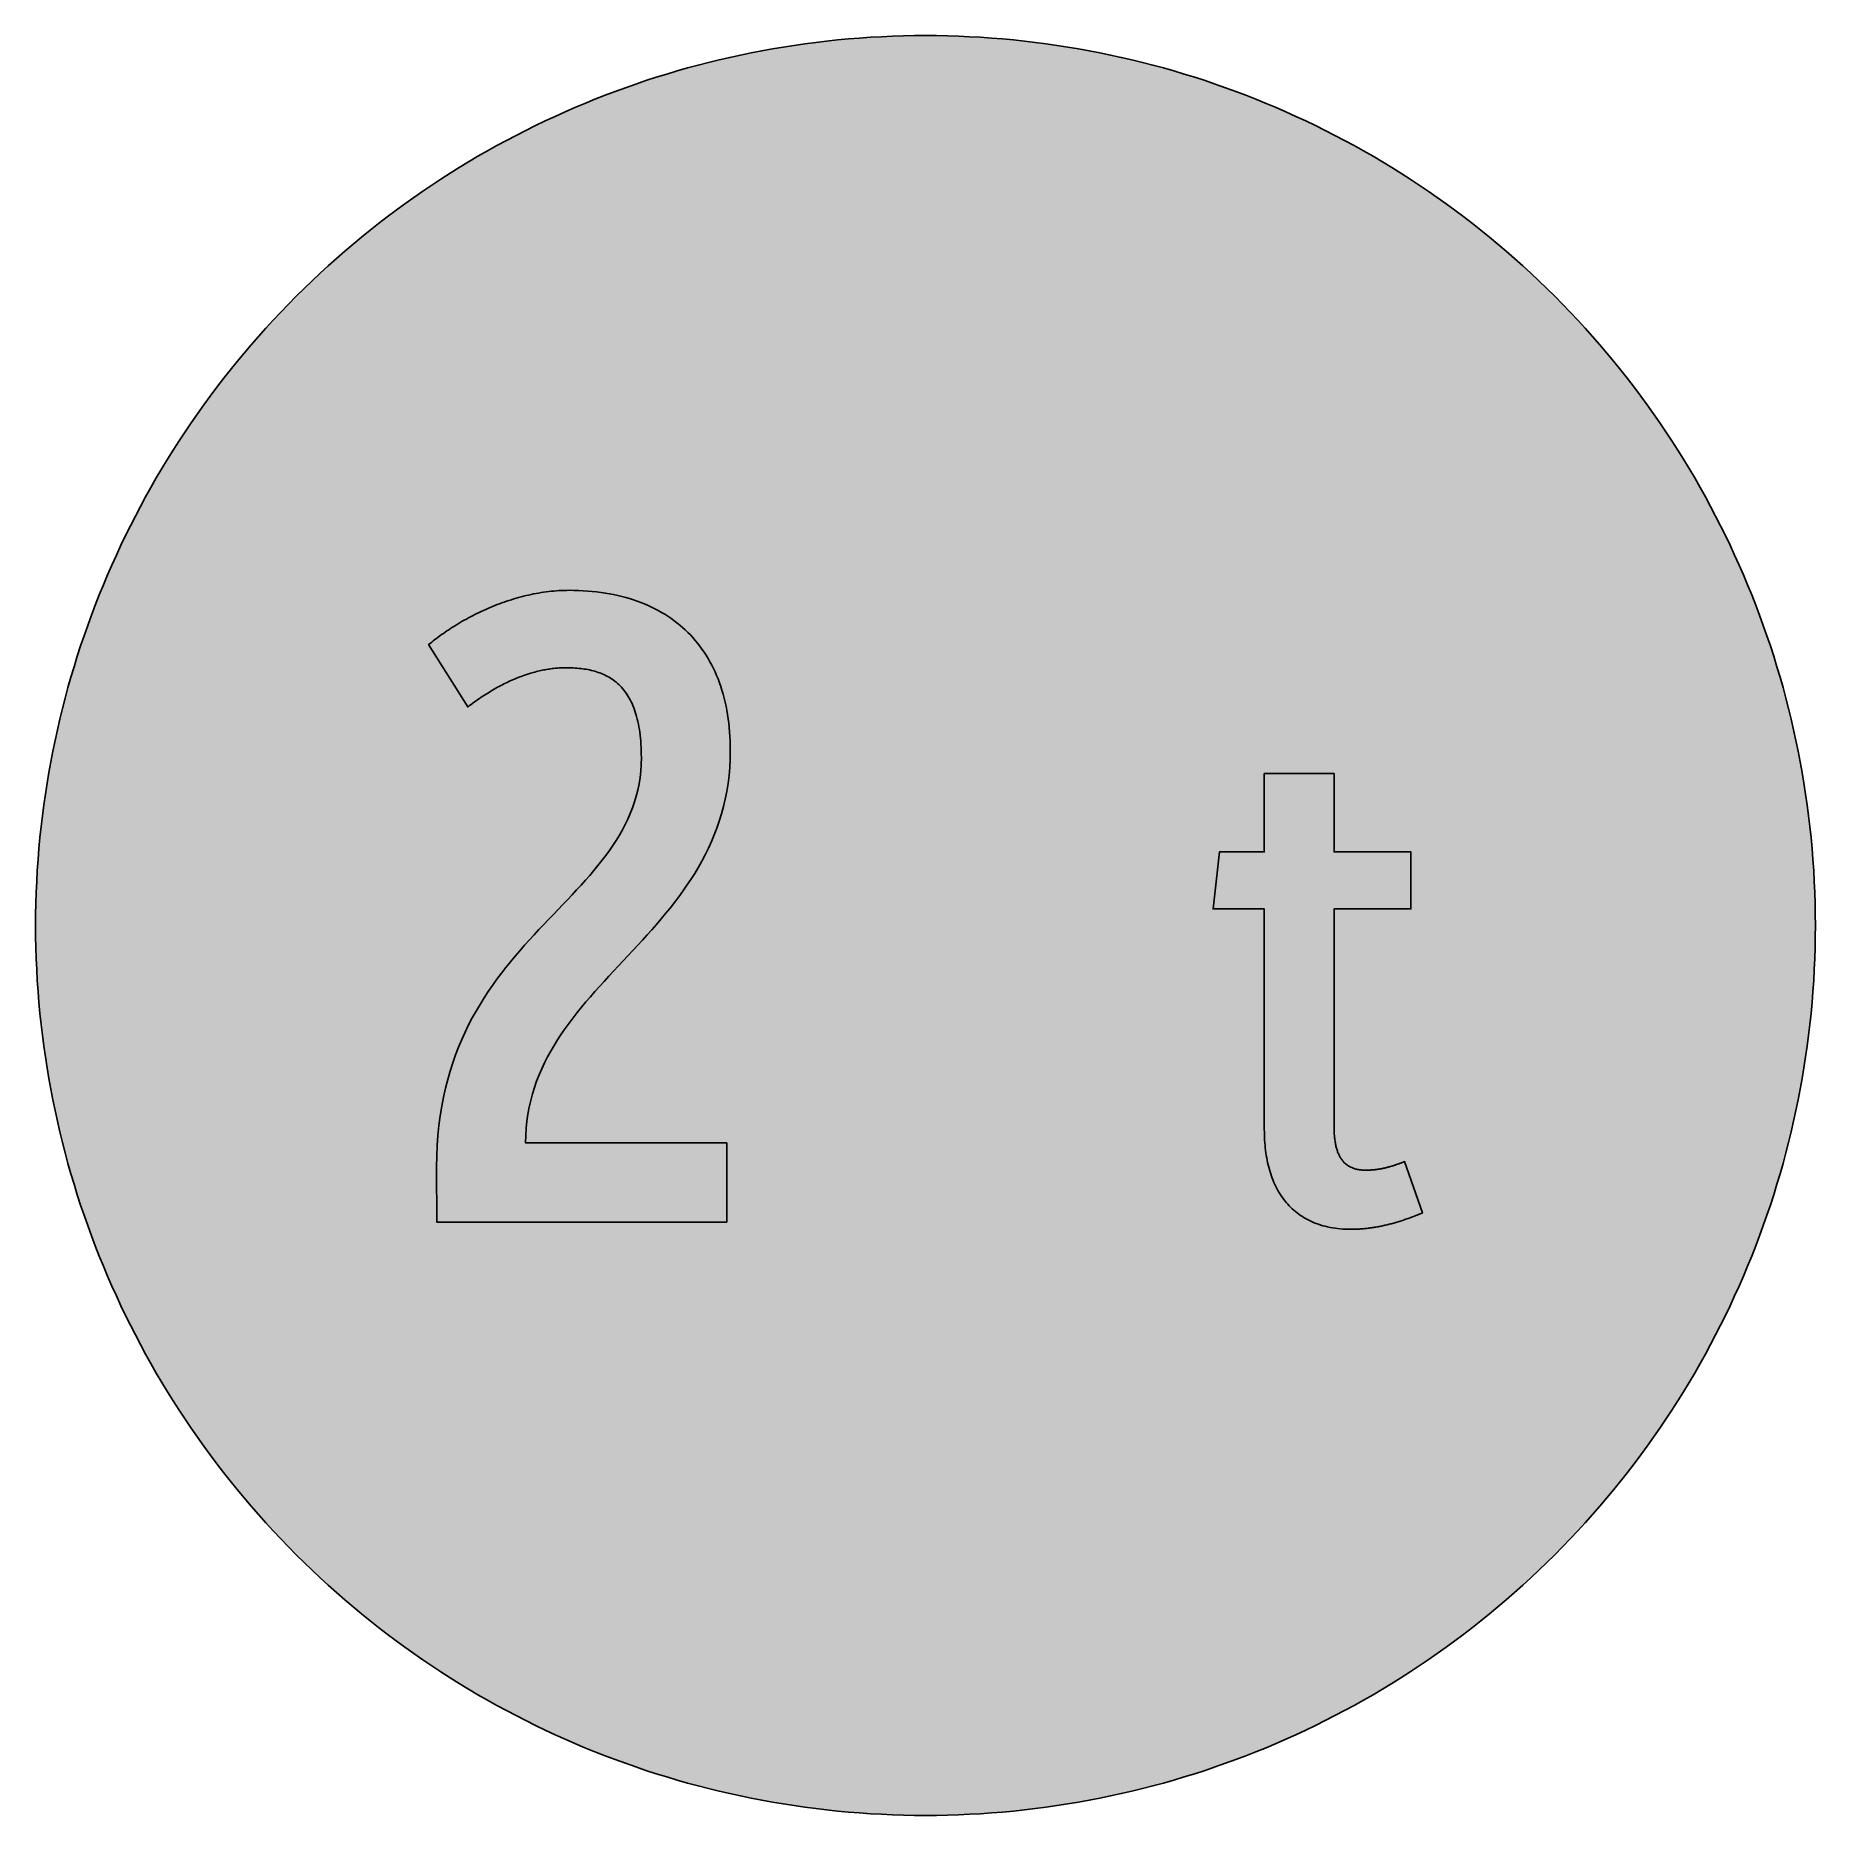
# Model space of a CAD drawing. Header units: millimetres. Extents: x 0 to 212, y 0 to 212.
import ezdxf

# ---------------------------------------------------------------- set-up
doc = ezdxf.new("R2010")
doc.units = ezdxf.units.MM

msp = doc.modelspace()

# ---------------------------------------------------------------- hatches: boundary and pattern name
for color, points in [(254, [(211.7189, 105.8869), (211.709, 107.2007), (211.6861, 108.5139), (211.6455, 109.8245), (211.5871, 111.1326), (211.5134, 112.4407), (211.4245, 113.7437), (211.3204, 115.0468), (211.201, 116.3447), (211.0638, 117.6426), (210.9114, 118.9355), (210.7413, 120.2258), (210.5584, 121.5136), (210.3577, 122.7988), (210.1418, 124.079), (209.9107, 125.3566), (209.6643, 126.6292), (209.4027, 127.8992), (209.1258, 129.1641), (208.8337, 130.4239), (208.5264, 131.6812), (208.2038, 132.936), (207.866, 134.1831), (207.5104, 135.4277), (207.1421, 136.6647), (206.7611, 137.8991), (206.3623, 139.1285), (205.9483, 140.3502), (205.5216, 141.5694), (205.0771, 142.781), (204.6199, 143.9901), (204.1474, 145.1915), (203.6623, 146.3853), (203.1619, 147.574), (202.6463, 148.7576), (202.1154, 149.9362), (201.5693, 151.1046), (201.0105, 152.2705), (200.439, 153.4262), (199.8523, 154.5768), (199.2503, 155.7198), (198.6356, 156.8577), (198.0057, 157.9855), (197.3605, 159.1081), (196.7052, 160.2232), (196.0321, 161.3281), (195.3489, 162.4279), (194.6504, 163.5176), (193.9366, 164.6022), (193.2102, 165.6766), (192.471, 166.7434), (191.7167, 167.8), (190.9521, 168.849), (190.1698, 169.8904), (189.3773, 170.9217), (188.5696, 171.9428), (187.7517, 172.9562), (186.9161, 173.9621), (186.0702, 174.9552), (185.2117, 175.9407), (184.338, 176.9161), (183.454, 177.8838), (182.5549, 178.8389), (181.643, 179.7837), (180.721, 180.7185), (179.7837, 181.643), (178.8389, 182.5549), (177.8838, 183.454), (176.9161, 184.338), (175.9407, 185.2117), (174.9552, 186.0702), (173.9621, 186.9161), (172.9562, 187.7492), (171.9428, 188.5696), (170.9217, 189.3773), (169.8904, 190.1698), (168.849, 190.9496), (167.8, 191.7167), (166.7408, 192.471), (165.6766, 193.2102), (164.6022, 193.9366), (163.5176, 194.6504), (162.4279, 195.3489), (161.3281, 196.0321), (160.2232, 196.7052), (159.1081, 197.3631), (157.9855, 198.0057), (156.8577, 198.6356), (155.7198, 199.2503), (154.5768, 199.8523), (153.4262, 200.439), (152.2705, 201.0131), (151.1046, 201.5719), (149.9362, 202.1154), (148.7576, 202.6463), (147.574, 203.1619), (146.3853, 203.6623), (145.1889, 204.15), (143.9875, 204.6199), (142.781, 205.0796), (141.5694, 205.5216), (140.3502, 205.9483), (139.1285, 206.3623), (137.8991, 206.7611), (136.6647, 207.1446), (135.4252, 207.5129), (134.1831, 207.866), (132.9334, 208.2038), (131.6812, 208.5264), (130.4239, 208.8337), (129.1641, 209.1284), (127.8966, 209.4052), (126.6292, 209.6668), (125.3541, 209.9132), (124.0765, 210.1444), (122.7963, 210.3603), (121.5136, 210.5584), (120.2258, 210.7438), (118.9355, 210.9114), (117.6401, 211.0638), (116.3447, 211.201), (115.0468, 211.3229), (113.7437, 211.4271), (112.4382, 211.516), (111.1326, 211.5896), (109.8245, 211.6455), (108.5113, 211.6861), (107.1982, 211.7115), (105.885, 211.7192), (104.5693, 211.7115), (103.2561, 211.6861), (101.9454, 211.6455), (100.6373, 211.5896), (99.3292, 211.516), (98.0262, 211.4271), (96.7232, 211.3229), (95.4253, 211.201), (94.1273, 211.0638), (92.8345, 210.9114), (91.5441, 210.7438), (90.2564, 210.5584), (88.9711, 210.3603), (87.691, 210.1444), (86.4133, 209.9132), (85.1408, 209.6668), (83.8708, 209.4052), (82.6059, 209.1284), (81.346, 208.8337), (80.0887, 208.5264), (78.834, 208.2038), (77.5868, 207.866), (76.3422, 207.5129), (75.1053, 207.1446), (73.8708, 206.7611), (72.6415, 206.3623), (71.4197, 205.9483), (70.2005, 205.5216), (68.9889, 205.0796), (67.7799, 204.6199), (66.5785, 204.15), (65.3847, 203.6623), (64.196, 203.1619), (63.0123, 202.6463), (61.8338, 202.1154), (60.6628, 201.5719), (59.4995, 201.0131), (58.3438, 200.439), (57.1932, 199.8523), (56.0502, 199.2503), (54.9123, 198.6356), (53.7845, 198.0057), (52.6618, 197.3631), (51.5468, 196.7052), (50.4419, 196.0321), (49.342, 195.3489), (48.2524, 194.6504), (47.1678, 193.9366), (46.0934, 193.2102), (45.0266, 192.471), (43.9699, 191.7167), (42.9209, 190.9496), (41.8795, 190.1698), (40.8483, 189.3773), (39.8272, 188.5696), (38.8137, 187.7492), (37.8079, 186.9161), (36.8148, 186.0702), (35.8292, 185.2117), (34.8539, 184.338), (33.8861, 183.454), (32.9311, 182.5549), (31.9862, 181.643), (31.049, 180.7185), (30.1269, 179.7837), (29.2151, 178.8389), (28.3159, 177.8838), (27.432, 176.9161), (26.5582, 175.9407), (25.6997, 174.9552), (24.8539, 173.9621), (24.0208, 172.9562), (23.2004, 171.9428), (22.3926, 170.9217), (21.6002, 169.8904), (20.8204, 168.849), (20.0533, 167.8), (19.2989, 166.7434), (18.5598, 165.6766), (17.8333, 164.6022), (17.1196, 163.5176), (16.4211, 162.4279), (15.7378, 161.3281), (15.0647, 160.2232), (14.4069, 159.1081), (13.7643, 157.9855), (13.1343, 156.8577), (12.5197, 155.7198), (11.9177, 154.5768), (11.3309, 153.4262), (10.7569, 152.2705), (10.1981, 151.1046), (9.6545, 149.9362), (9.1237, 148.7576), (8.6081, 147.574), (8.1077, 146.3853), (7.62, 145.1915), (7.1501, 143.9901), (6.6904, 142.781), (6.2484, 141.5694), (5.8217, 140.3502), (5.4077, 139.1285), (5.0089, 137.8991), (4.6253, 136.6647), (4.257, 135.4277), (3.904, 134.1831), (3.5662, 132.936), (3.2436, 131.6812), (2.9362, 130.4239), (2.6416, 129.1641), (2.3647, 127.8992), (2.1031, 126.6292), (1.8567, 125.3566), (1.6256, 124.079), (1.4097, 122.7988), (1.2116, 121.5136), (1.0262, 120.2258), (0.8585, 118.9355), (0.7061, 117.6426), (0.569, 116.3447), (0.447, 115.0468), (0.3429, 113.7437), (0.254, 112.4407), (0.1803, 111.1326), (0.1245, 109.8245), (0.0838, 108.5139), (0.0584, 107.2007), (0.0508, 105.885), (0.0584, 104.5718), (0.0838, 103.2586), (0.1245, 101.9454), (0.1803, 100.6373), (0.254, 99.3318), (0.3429, 98.0262), (0.447, 96.7232), (0.569, 95.4253), (0.7061, 94.1299), (0.8585, 92.8345), (1.0262, 91.5441), (1.2116, 90.2564), (1.4097, 88.9737), (1.6256, 87.6935), (1.8567, 86.4159), (2.1031, 85.1408), (2.3647, 83.8733), (2.6416, 82.6059), (2.9362, 81.346), (3.2436, 80.0887), (3.5662, 78.8365), (3.904, 77.5868), (4.257, 76.3448), (4.6253, 75.1053), (5.0089, 73.8708), (5.4077, 72.6415), (5.8217, 71.4197), (6.2484, 70.2005), (6.6904, 68.9889), (7.1501, 67.7824), (7.62, 66.581), (8.1077, 65.3847), (8.6081, 64.196), (9.1237, 63.0123), (9.6545, 61.8338), (10.1981, 60.6654), (10.7569, 59.4995), (11.3309, 58.3438), (11.9177, 57.1932), (12.5197, 56.0502), (13.1343, 54.9123), (13.7643, 53.7845), (14.4069, 52.6618), (15.0647, 51.5468), (15.7378, 50.4419), (16.4211, 49.342), (17.1196, 48.2524), (17.8333, 47.1678), (18.5598, 46.0934), (19.2989, 45.0291), (20.0533, 43.9699), (20.8204, 42.9209), (21.6002, 41.8795), (22.3926, 40.8483), (23.2004, 39.8272), (24.0208, 38.8137), (24.8539, 37.8079), (25.6997, 36.8148), (26.5582, 35.8292), (27.432, 34.8539), (28.3159, 33.8861), (29.2151, 32.9311), (30.1269, 31.9862), (31.049, 31.049), (31.9862, 30.1269), (32.9311, 29.2151), (33.8861, 28.3159), (34.8539, 27.432), (35.8292, 26.5582), (36.8148, 25.6997), (37.8079, 24.8539), (38.8137, 24.0182), (39.8272, 23.2004), (40.8483, 22.3926), (41.8795, 21.6002), (42.9209, 20.8178), (43.9699, 20.0533), (45.0266, 19.2989), (46.0934, 18.5598), (47.1678, 17.8333), (48.2524, 17.1196), (49.342, 16.4211), (50.4419, 15.7378), (51.5468, 15.0647), (52.6618, 14.4094), (53.7845, 13.7643), (54.9123, 13.1343), (56.0502, 12.5197), (57.1932, 11.9177), (58.3438, 11.3309), (59.4995, 10.7594), (60.6628, 10.2006), (61.8338, 9.6545), (63.0123, 9.1237), (64.196, 8.6081), (65.3847, 8.1077), (66.5785, 7.6225), (67.7799, 7.1501), (68.9889, 6.6929), (70.2005, 6.2484), (71.4197, 5.8217), (72.6415, 5.4077), (73.8708, 5.0089), (75.1053, 4.6279), (76.3422, 4.2596), (77.5868, 3.904), (78.834, 3.5662), (80.0887, 3.2436), (81.346, 2.9362), (82.6059, 2.6441), (83.8708, 2.3673), (85.1408, 2.1057), (86.4133, 1.8593), (87.691, 1.6281), (88.9711, 1.4122), (90.2564, 1.2116), (91.5441, 1.0287), (92.8345, 0.8585), (94.1273, 0.7061), (95.4253, 0.569), (96.7232, 0.4496), (98.0262, 0.3454), (99.3292, 0.2565), (100.6373, 0.1829), (101.9454, 0.1245), (103.2561, 0.0838), (104.5693, 0.061), (105.885, 0.0533), (107.1982, 0.061), (108.5113, 0.0838), (109.8245, 0.1245), (111.1326, 0.1829), (112.4382, 0.2565), (113.7437, 0.3454), (115.0468, 0.4496), (116.3447, 0.569), (117.6401, 0.7061), (118.9355, 0.8585), (120.2258, 1.0287), (121.5136, 1.2116), (122.7963, 1.4122), (124.0765, 1.6281), (125.3541, 1.8593), (126.6292, 2.1057), (127.8966, 2.3673), (129.1641, 2.6441), (130.4239, 2.9362), (131.6812, 3.2436), (132.9334, 3.5662), (134.1831, 3.904), (135.4252, 4.2596), (136.6647, 4.6279), (137.8991, 5.0089), (139.1285, 5.4077), (140.3502, 5.8217), (141.5694, 6.2484), (142.781, 6.6929), (143.9875, 7.1501), (145.1889, 7.6225), (146.3853, 8.1077), (147.574, 8.6081), (148.7576, 9.1237), (149.9362, 9.6545), (151.1046, 10.2006), (152.2705, 10.7594), (153.4262, 11.3309), (154.5768, 11.9177), (155.7198, 12.5197), (156.8577, 13.1343), (157.9855, 13.7643), (159.1081, 14.4094), (160.2232, 15.0647), (161.3281, 15.7378), (162.4279, 16.4211), (163.5176, 17.1196), (164.6022, 17.8333), (165.6766, 18.5598), (166.7408, 19.2989), (167.8, 20.0533), (168.849, 20.8178), (169.8904, 21.6002), (170.9217, 22.3926), (171.9428, 23.2004), (172.9562, 24.0182), (173.9621, 24.8539), (174.9552, 25.6997), (175.9407, 26.5582), (176.9161, 27.432), (177.8838, 28.3159), (178.8389, 29.2151), (179.7837, 30.1269), (180.721, 31.049), (181.643, 31.9862), (182.5549, 32.9311), (183.454, 33.8861), (184.338, 34.8539), (185.2117, 35.8292), (186.0702, 36.8148), (186.9161, 37.8079), (187.7517, 38.8137), (188.5696, 39.8272), (189.3773, 40.8483), (190.1698, 41.8795), (190.9521, 42.9209), (191.7167, 43.9699), (192.471, 45.0291), (193.2102, 46.0934), (193.9366, 47.1678), (194.6504, 48.2524), (195.3489, 49.342), (196.0321, 50.4419), (196.7052, 51.5468), (197.3605, 52.6618), (198.0057, 53.7845), (198.6356, 54.9123), (199.2503, 56.0502), (199.8523, 57.1932), (200.439, 58.3438), (201.0105, 59.4995), (201.5693, 60.6654), (202.1154, 61.8338), (202.6463, 63.0123), (203.1619, 64.196), (203.6623, 65.3847), (204.1474, 66.581), (204.6199, 67.7824), (205.0771, 68.9889), (205.5216, 70.2005), (205.9483, 71.4197), (206.3623, 72.6415), (206.7611, 73.8708), (207.1421, 75.1053), (207.5104, 76.3448), (207.866, 77.5868), (208.2038, 78.8365), (208.5264, 80.0887), (208.8337, 81.346), (209.1258, 82.6059), (209.4027, 83.8733), (209.6643, 85.1408), (209.9107, 86.4159), (210.1418, 87.6935), (210.3577, 88.9737), (210.5584, 90.2564), (210.7413, 91.5441), (210.9114, 92.8345), (211.0638, 94.1299), (211.201, 95.4253), (211.3204, 96.7232), (211.4245, 98.0262), (211.5134, 99.3318), (211.5871, 100.6373), (211.6455, 101.9454), (211.6861, 103.2586), (211.709, 104.5718), (211.7166, 105.885)]), (59, [(63.095, 136.5412), (63.3222, 136.5377), (63.5483, 136.5352), (63.7718, 136.5275), (63.9978, 136.5174), (64.2188, 136.5047), (64.4398, 136.4894), (64.6608, 136.4691), (64.8767, 136.4463), (65.0926, 136.4183), (65.3085, 136.3878), (65.5218, 136.3548), (65.7301, 136.3142), (65.9409, 136.2735), (66.1467, 136.2253), (66.3499, 136.1745), (66.5531, 136.1211), (66.7512, 136.0602), (66.9493, 135.9941), (67.1449, 135.9256), (67.3379, 135.8519), (67.5259, 135.7732), (67.7139, 135.6868), (67.8967, 135.5979), (68.0796, 135.5014), (68.2574, 135.4023), (68.4327, 135.2956), (68.6054, 135.1813), (68.773, 135.0645), (68.9407, 134.94), (69.1032, 134.808), (69.2607, 134.6733), (69.4157, 134.5286), (69.5681, 134.3787), (69.7179, 134.2238), (69.8627, 134.0612), (70.0024, 133.891), (70.1396, 133.7132), (70.2716, 133.5303), (70.4012, 133.3373), (70.5256, 133.1392), (70.6476, 132.9334), (70.7644, 132.7201), (70.8762, 132.4991), (70.9828, 132.2705), (71.087, 132.0317), (71.186, 131.7879), (71.28, 131.5339), (71.3689, 131.2723), (71.4527, 131.0005), (71.5315, 130.7236), (71.6077, 130.4341), (71.6763, 130.1394), (71.7398, 129.8321), (71.8007, 129.5197), (71.8541, 129.1946), (71.9023, 128.8618), (71.9455, 128.5215), (71.9836, 128.1684), (72.0166, 127.8077), (72.042, 127.4369), (72.0623, 127.0533), (72.0776, 126.6622), (72.0877, 126.2609), (72.0903, 125.8494), (72.0725, 125.0417), (72.0192, 124.2543), (71.9353, 123.4846), (71.816, 122.7328), (71.6661, 121.9962), (71.4883, 121.2799), (71.28, 120.5763), (71.0438, 119.888), (70.7796, 119.2124), (70.4926, 118.5494), (70.1802, 117.8992), (69.8424, 117.2591), (69.4842, 116.6292), (69.1058, 116.0094), (68.7045, 115.3973), (68.2854, 114.7928), (67.8485, 114.1933), (67.3964, 113.6015), (66.9265, 113.0122), (66.4439, 112.428), (65.946, 111.8464), (65.438, 111.2672), (64.9173, 110.6907), (64.3865, 110.1141), (63.848, 109.535), (63.3019, 108.9558), (62.7482, 108.3742), (62.1894, 107.7874), (61.6255, 107.2007), (61.0591, 106.6063), (60.4901, 106.0069), (59.9186, 105.3998), (59.3496, 104.7852), (58.7781, 104.1629), (58.2117, 103.5304), (57.6478, 102.8878), (57.089, 102.235), (56.5353, 101.5695), (55.9892, 100.8913), (55.4507, 100.2005), (54.9199, 99.4918), (54.3992, 98.7704), (53.8912, 98.0313), (53.3933, 97.2769), (52.9107, 96.5022), (52.4408, 95.7097), (51.9887, 94.8969), (51.5518, 94.0613), (51.1327, 93.2053), (50.7314, 92.329), (50.353, 91.4273), (49.9948, 90.5002), (49.657, 89.5502), (49.3446, 88.5723), (49.0576, 87.5665), (48.7934, 86.5353), (48.5572, 85.4735), (48.3489, 84.3839), (48.1711, 83.2637), (48.0212, 82.1106), (47.9044, 80.9244), (47.818, 79.7077), (47.7647, 78.4555), (47.7469, 77.1677), (47.7492, 70.6092), (82.2494, 70.6092), (82.2494, 80.028), (58.3325, 80.028), (58.3489, 80.9142), (58.4022, 81.7829), (58.486, 82.6338), (58.6054, 83.4644), (58.7527, 84.2797), (58.9331, 85.0798), (59.1414, 85.8622), (59.3776, 86.6292), (59.6392, 87.3811), (59.9288, 88.1202), (60.2412, 88.8467), (60.5765, 89.5604), (60.9371, 90.2614), (61.3156, 90.9523), (61.7169, 91.633), (62.1335, 92.3036), (62.5704, 92.9665), (63.025, 93.6193), (63.4924, 94.267), (63.9775, 94.9046), (64.4728, 95.5396), (64.9834, 96.1669), (65.5041, 96.7892), (66.0324, 97.4065), (66.5734, 98.0237), (67.1195, 98.6358), (67.6732, 99.2454), (68.232, 99.855), (68.7959, 100.4621), (69.3623, 101.0717), (69.9313, 101.6813), (70.5028, 102.2909), (71.0717, 102.903), (71.6407, 103.5177), (72.2097, 104.1375), (72.771, 104.7598), (73.3323, 105.3871), (73.8861, 106.0221), (74.4322, 106.6622), (74.9706, 107.3074), (75.5015, 107.9627), (76.0222, 108.6256), (76.5302, 109.2962), (77.028, 109.9769), (77.5106, 110.6678), (77.9805, 111.3714), (78.4327, 112.0851), (78.8695, 112.8116), (79.2886, 113.5532), (79.6874, 114.3076), (80.0684, 115.0747), (80.4266, 115.857), (80.7618, 116.6571), (81.0768, 117.4725), (81.3638, 118.3081), (81.628, 119.159), (81.8642, 120.0277), (82.0699, 120.9167), (82.2503, 121.826), (82.4001, 122.7557), (82.517, 123.7082), (82.6033, 124.681), (82.6541, 125.6792), (82.6719, 126.6977), (82.6668, 127.2591), (82.6516, 127.8153), (82.6262, 128.3614), (82.5906, 128.8999), (82.5449, 129.4308), (82.4865, 129.9566), (82.4205, 130.4722), (82.3443, 130.9802), (82.2579, 131.4806), (82.1614, 131.9733), (82.0547, 132.4585), (81.9379, 132.936), (81.8134, 133.4059), (81.6762, 133.8656), (81.5315, 134.3203), (81.3765, 134.7648), (81.2114, 135.2017), (81.0362, 135.6309), (80.8533, 136.05), (80.6602, 136.4615), (80.457, 136.8654), (80.2462, 137.2616), (80.0227, 137.6477), (79.7941, 138.0287), (79.5528, 138.397), (79.3039, 138.7602), (79.0448, 139.1133), (78.7781, 139.4562), (78.5012, 139.7914), (78.2168, 140.1191), (77.9221, 140.4391), (77.6199, 140.7465), (77.3074, 141.0487), (76.9874, 141.3408), (76.6572, 141.6228), (76.3194, 141.8971), (75.9714, 142.1613), (75.6158, 142.4178), (75.2526, 142.6642), (74.8792, 142.9029), (74.4982, 143.129), (74.1096, 143.35), (73.7108, 143.5583), (73.3069, 143.7589), (72.8904, 143.952), (72.4687, 144.1323), (72.0395, 144.305), (71.6001, 144.4676), (71.153, 144.6225), (70.6984, 144.7648), (70.2361, 144.8994), (69.7636, 145.0238), (69.2861, 145.1381), (68.7984, 145.2448), (68.3057, 145.3388), (67.8028, 145.4252), (67.2948, 145.4988), (66.7766, 145.5649), (66.2534, 145.6207), (65.72, 145.6665), (65.1815, 145.702), (64.6328, 145.7274), (64.0791, 145.7427), (63.5178, 145.7477), (63.2104, 145.7452), (62.9031, 145.7376), (62.5958, 145.7274), (62.2884, 145.7096), (61.9836, 145.6893), (61.6788, 145.6639), (61.374, 145.636), (61.0692, 145.6004), (60.767, 145.5623), (60.4647, 145.5217), (60.1624, 145.4734), (59.8627, 145.4252), (59.563, 145.3693), (59.2658, 145.3134), (58.9686, 145.2499), (58.6715, 145.1864), (58.3768, 145.1178), (58.0822, 145.0442), (57.7901, 144.9705), (57.498, 144.8892), (57.2084, 144.8079), (56.9189, 144.7216), (56.6318, 144.6352), (56.3474, 144.5438), (56.0629, 144.4473), (55.7809, 144.3507), (55.499, 144.2517), (55.2196, 144.1475), (54.9427, 144.0434), (54.6684, 143.9342), (54.3941, 143.8224), (54.1223, 143.7107), (53.8531, 143.5964), (53.5864, 143.477), (53.3222, 143.3576), (53.0581, 143.2357), (52.799, 143.1138), (52.5399, 142.9868), (52.2834, 142.8598), (52.0294, 142.7302), (51.7779, 142.5981), (51.529, 142.4661), (51.2826, 142.3314), (51.0388, 142.1968), (50.7975, 142.0597), (50.5587, 141.92), (50.325, 141.7803), (50.0913, 141.6406), (49.8627, 141.4983), (49.6341, 141.3561), (49.4106, 141.2113), (49.1896, 141.0665), (48.9712, 140.9217), (48.7578, 140.7744), (48.5445, 140.6271), (48.3362, 140.4798), (48.133, 140.3325), (47.9298, 140.1851), (47.7317, 140.0353), (47.5386, 139.888), (47.3456, 139.7381), (47.1576, 139.5908), (46.9748, 139.4409), (46.7944, 139.2911), (51.4533, 131.8849), (51.6509, 132.0368), (51.849, 132.1867), (52.0471, 132.3315), (52.2453, 132.4762), (52.4408, 132.6185), (52.639, 132.7556), (52.8371, 132.8928), (53.0327, 133.0249), (53.2308, 133.157), (53.4264, 133.284), (53.6219, 133.4084), (53.8175, 133.5329), (54.0131, 133.6523), (54.2061, 133.7691), (54.4017, 133.8834), (54.5948, 133.9952), (54.7903, 134.1044), (54.9834, 134.2111), (55.1739, 134.3152), (55.3669, 134.4168), (55.56, 134.5159), (55.7505, 134.6124), (55.941, 134.7064), (56.1315, 134.7978), (56.3194, 134.8867), (56.5099, 134.9756), (56.6979, 135.0594), (56.8858, 135.1407), (57.0713, 135.2194), (57.2592, 135.2956), (57.4446, 135.3693), (57.6301, 135.443), (57.8155, 135.5115), (57.9984, 135.5776), (58.1812, 135.6436), (58.3641, 135.7071), (58.5445, 135.7655), (58.7248, 135.824), (58.9051, 135.8798), (59.0855, 135.9306), (59.2633, 135.9814), (59.4411, 136.0297), (59.6163, 136.078), (59.7916, 136.1211), (59.9669, 136.1618), (60.1421, 136.2024), (60.3148, 136.238), (60.485, 136.2735), (60.6577, 136.3066), (60.8279, 136.337), (60.9956, 136.365), (61.1632, 136.3904), (61.3308, 136.4158), (61.4959, 136.4361), (61.661, 136.4564), (61.8261, 136.4742), (61.9887, 136.4894), (62.1487, 136.5021), (62.3087, 136.5148), (62.4688, 136.5225), (62.6262, 136.5301), (62.7837, 136.5352), (62.9387, 136.5377), (63.0936, 136.5402)]), (59, [(146.1809, 81.6155), (146.1821, 81.2952), (146.1897, 80.9777), (146.1999, 80.6628), (146.2176, 80.3504), (146.238, 80.043), (146.2634, 79.7357), (146.2938, 79.4334), (146.3294, 79.1362), (146.3675, 78.8391), (146.4132, 78.547), (146.4615, 78.2599), (146.5174, 77.9729), (146.5758, 77.691), (146.6393, 77.4141), (146.7079, 77.1398), (146.7815, 76.868), (146.8603, 76.6013), (146.9441, 76.3397), (147.033, 76.0806), (147.127, 75.8266), (147.2235, 75.5752), (147.3276, 75.3288), (147.4368, 75.0875), (147.5511, 74.8487), (147.668, 74.6176), (147.7924, 74.389), (147.922, 74.1629), (148.0566, 73.9445), (148.1963, 73.7286), (148.3411, 73.5203), (148.4909, 73.3146), (148.6459, 73.1164), (148.8059, 72.9209), (148.971, 72.7304), (149.1412, 72.5449), (149.319, 72.3671), (149.4993, 72.1919), (149.6873, 72.0242), (149.8803, 71.8591), (150.0784, 71.7017), (150.2816, 71.5493), (150.4899, 71.4045), (150.7033, 71.2622), (150.9243, 71.1276), (151.1503, 70.9981), (151.3789, 70.8762), (151.6151, 70.7593), (151.859, 70.6476), (152.1054, 70.5434), (152.3594, 70.4444), (152.6184, 70.3529), (152.8826, 70.2666), (153.1518, 70.1878), (153.4287, 70.1142), (153.7106, 70.0481), (153.9977, 69.9872), (154.2923, 69.9364), (154.5895, 69.8881), (154.8943, 69.85), (155.2067, 69.817), (155.5217, 69.7916), (155.8442, 69.7738), (156.1744, 69.7636), (156.5072, 69.7611), (156.6418, 69.7611), (156.7764, 69.7636), (156.9136, 69.7662), (157.0482, 69.7687), (157.1803, 69.7738), (157.3149, 69.7789), (157.4495, 69.7865), (157.5841, 69.7941), (157.7188, 69.8043), (157.8508, 69.8144), (157.9855, 69.8271), (158.1201, 69.8373), (158.2522, 69.8525), (158.3868, 69.8652), (158.5189, 69.8805), (158.6535, 69.8983), (158.7856, 69.916), (158.9202, 69.9338), (159.0523, 69.9516), (159.1843, 69.9719), (159.319, 69.9948), (159.451, 70.0176), (159.5831, 70.0405), (159.7152, 70.0634), (159.8498, 70.0888), (159.9819, 70.1142), (160.114, 70.1421), (160.2461, 70.17), (160.3781, 70.198), (160.5102, 70.2285), (160.6423, 70.2589), (160.7744, 70.2894), (160.9065, 70.3224), (161.0385, 70.3555), (161.1706, 70.3885), (161.3002, 70.424), (161.4322, 70.4596), (161.5643, 70.4952), (161.6964, 70.5333), (161.8285, 70.5714), (161.958, 70.6095), (162.0901, 70.6501), (162.2222, 70.6882), (162.3543, 70.7314), (162.4838, 70.772), (162.6159, 70.8152), (162.748, 70.8584), (162.8775, 70.9041), (163.0096, 70.9473), (163.1417, 70.993), (163.2712, 71.0413), (163.4033, 71.087), (163.5328, 71.1352), (163.6649, 71.1835), (163.797, 71.2343), (163.9265, 71.2826), (164.0586, 71.3334), (164.1881, 71.3867), (164.3202, 71.4375), (164.4498, 71.4908), (164.5818, 71.5442), (164.7139, 71.5975), (164.8435, 71.6534), (164.9755, 71.7067), (162.8592, 77.8051), (162.7683, 77.7697), (162.6768, 77.7342), (162.5879, 77.7011), (162.5016, 77.6681), (162.4127, 77.6351), (162.3263, 77.6021), (162.2425, 77.5716), (162.1587, 77.5411), (162.0749, 77.5106), (161.991, 77.4827), (161.9098, 77.4548), (161.8285, 77.4268), (161.7472, 77.4014), (161.6685, 77.3735), (161.5897, 77.3481), (161.511, 77.3227), (161.4348, 77.2998), (161.356, 77.277), (161.2798, 77.2541), (161.2062, 77.2312), (161.13, 77.2084), (161.0563, 77.1881), (160.9827, 77.1677), (160.909, 77.1474), (160.8353, 77.1296), (160.7642, 77.1093), (160.6931, 77.0915), (160.6194, 77.0738), (160.5509, 77.0585), (160.4797, 77.0407), (160.4086, 77.0255), (160.34, 77.0103), (160.2715, 76.995), (160.2003, 76.9823), (160.1318, 76.9671), (160.0657, 76.9544), (159.9971, 76.9417), (159.9286, 76.9315), (159.8625, 76.9188), (159.7939, 76.9087), (159.7279, 76.8985), (159.6593, 76.8883), (159.5933, 76.8782), (159.5272, 76.8706), (159.4612, 76.8629), (159.3952, 76.8553), (159.3291, 76.8477), (159.2631, 76.8401), (159.197, 76.8325), (159.131, 76.8274), (159.065, 76.8223), (158.9989, 76.8172), (158.9329, 76.8121), (158.8668, 76.8071), (158.8008, 76.8045), (158.7348, 76.7994), (158.6687, 76.7969), (158.6027, 76.7944), (158.5366, 76.7918), (158.4706, 76.7918), (158.402, 76.7893), (158.336, 76.7893), (158.2699, 76.7893), (158.2014, 76.7893), (158.0769, 76.7893), (157.9524, 76.7944), (157.8305, 76.7994), (157.7137, 76.8096), (157.5968, 76.8223), (157.4825, 76.8375), (157.3733, 76.8553), (157.2641, 76.8756), (157.1574, 76.8985), (157.0533, 76.9239), (156.9517, 76.9518), (156.8526, 76.9823), (156.7536, 77.0153), (156.6596, 77.0509), (156.5681, 77.089), (156.4767, 77.1296), (156.3878, 77.1754), (156.3014, 77.2211), (156.2176, 77.2693), (156.1363, 77.3201), (156.0576, 77.3735), (155.9814, 77.4319), (155.9052, 77.4903), (155.8315, 77.5513), (155.763, 77.6148), (155.6918, 77.6808), (155.6258, 77.7494), (155.5623, 77.8231), (155.4988, 77.8967), (155.4378, 77.9729), (155.3794, 78.0517), (155.3235, 78.1329), (155.2677, 78.2142), (155.2169, 78.3006), (155.1661, 78.3895), (155.1178, 78.4809), (155.0695, 78.5724), (155.0264, 78.6689), (154.9832, 78.7679), (154.94, 78.867), (154.9019, 78.9686), (154.8638, 79.0753), (154.8282, 79.182), (154.7952, 79.2912), (154.7622, 79.4029), (154.7343, 79.5172), (154.7038, 79.6341), (154.6784, 79.7509), (154.653, 79.8728), (154.6301, 79.9973), (154.6073, 80.1218), (154.5895, 80.2488), (154.5692, 80.3783), (154.5539, 80.5104), (154.5387, 80.645), (154.526, 80.7822), (154.5133, 80.9219), (154.5031, 81.0616), (154.4955, 81.2038), (154.4879, 81.3486), (154.4828, 81.4959), (154.4803, 81.6458), (154.4777, 81.7982), (154.4777, 81.9506), (154.4782, 107.8615), (163.6229, 107.8615), (163.6229, 114.6344), (154.4782, 114.6344), (154.4782, 123.9488), (146.1809, 123.9488), (146.1809, 114.6344), (140.8465, 114.6344), (140.0845, 107.8615), (146.1809, 107.8615)])]:
    msp.add_hatch(color=color).paths.add_polyline_path(points)
h = msp.add_hatch(color=22)
edge = h.paths.add_edge_path()
edge.add_line((206.4272, 105.8869), (206.4182, 107.1347))
edge.add_line((206.4182, 107.1347), (206.3953, 108.3818))
edge.add_line((206.3953, 108.3818), (206.3572, 109.6264))
edge.add_line((206.3572, 109.6264), (206.3013, 110.871))
edge.add_line((206.3013, 110.871), (206.2328, 112.1131))
edge.add_line((206.2328, 112.1131), (206.1489, 113.3526))
edge.add_line((206.1489, 113.3526), (206.0499, 114.5896))
edge.add_line((206.0499, 114.5896), (205.933, 115.824))
edge.add_line((205.933, 115.824), (205.8035, 117.0534))
edge.add_line((205.8035, 117.0534), (205.6587, 118.2827))
edge.add_line((205.6587, 118.2827), (205.4987, 119.5095))
edge.add_line((205.4987, 119.5095), (205.3234, 120.7313))
edge.add_line((205.3234, 120.7313), (205.1355, 121.953))
edge.add_line((205.1355, 121.953), (204.9297, 123.1697))
edge.add_line((204.9297, 123.1697), (204.7113, 124.3813))
edge.add_line((204.7113, 124.3813), (204.4776, 125.5928))
edge.add_line((204.4776, 125.5928), (204.2287, 126.7968))
edge.add_line((204.2287, 126.7968), (203.9645, 128.0008))
edge.add_line((203.9645, 128.0008), (203.6877, 129.1971))
edge.add_line((203.6877, 129.1971), (203.393, 130.3934))
edge.add_line((203.393, 130.3934), (203.0882, 131.5822))
edge.add_line((203.0882, 131.5822), (202.7657, 132.7683))
edge.add_line((202.7657, 132.7683), (202.4304, 133.9494))
edge.add_line((202.4304, 133.9494), (202.0799, 135.1255))
edge.add_line((202.0799, 135.1255), (201.7166, 136.2989))
edge.add_line((201.7166, 136.2989), (201.3382, 137.4648))
edge.add_line((201.3382, 137.4648), (200.9445, 138.6281))
edge.add_line((200.9445, 138.6281), (200.5381, 139.7864))
edge.add_line((200.5381, 139.7864), (200.119, 140.937))
edge.add_line((200.119, 140.937), (199.6846, 142.0851))
edge.add_line((199.6846, 142.0851), (199.2351, 143.2255))
edge.add_line((199.2351, 143.2255), (198.7728, 144.3609))
edge.add_line((198.7728, 144.3609), (198.2978, 145.4912))
edge.add_line((198.2978, 145.4912), (197.8076, 146.6139))
edge.add_line((197.8076, 146.6139), (197.3047, 147.734))
edge.add_line((197.3047, 147.734), (196.7865, 148.844))
edge.add_line((196.7865, 148.844), (196.2556, 149.9514))
edge.add_line((196.2556, 149.9514), (195.7121, 151.0513))
edge.add_line((195.7121, 151.0513), (195.1533, 152.1435))
edge.add_line((195.1533, 152.1435), (194.5818, 153.2306))
edge.add_line((194.5818, 153.2306), (193.9976, 154.3101))
edge.add_line((193.9976, 154.3101), (193.4007, 155.382))
edge.add_line((193.4007, 155.382), (192.7885, 156.4462))
edge.add_line((192.7885, 156.4462), (192.1637, 157.5054))
edge.add_line((192.1637, 157.5054), (191.5262, 158.557))
edge.add_line((191.5262, 158.557), (190.8759, 159.6009))
edge.add_line((190.8759, 159.6009), (190.2104, 160.6372))
edge.add_line((190.2104, 160.6372), (189.5348, 161.6659))
edge.add_line((189.5348, 161.6659), (188.8439, 162.687))
edge.add_line((188.8439, 162.687), (188.1429, 163.7005))
edge.add_line((188.1429, 163.7005), (187.4266, 164.7038))
edge.add_line((187.4266, 164.7038), (186.6976, 165.702))
edge.add_line((186.6976, 165.702), (185.9559, 166.69))
edge.add_line((185.9559, 166.69), (185.2041, 167.6705))
edge.add_line((185.2041, 167.6705), (184.437, 168.6408))
edge.add_line((184.437, 168.6408), (183.6572, 169.6034))
edge.add_line((183.6572, 169.6034), (182.8673, 170.5585))
edge.add_line((182.8673, 170.5585), (182.0621, 171.5033))
edge.add_line((182.0621, 171.5033), (181.2468, 172.4381))
edge.add_line((181.2468, 172.4381), (180.4162, 173.3652))
edge.add_line((180.4162, 173.3652), (179.5755, 174.2846))
edge.add_line((179.5755, 174.2846), (178.722, 175.1914))
edge.add_line((178.722, 175.1914), (177.8559, 176.0906))
edge.add_line((177.8559, 176.0906), (176.9796, 176.9796))
edge.add_line((176.9796, 176.9796), (176.0906, 177.8559))
edge.add_line((176.0906, 177.8559), (175.1914, 178.722))
edge.add_line((175.1914, 178.722), (174.2846, 179.5755))
edge.add_line((174.2846, 179.5755), (173.3652, 180.4162))
edge.add_line((173.3652, 180.4162), (172.4381, 181.2442))
edge.add_line((172.4381, 181.2442), (171.5033, 182.0621))
edge.add_line((171.5033, 182.0621), (170.5585, 182.8648))
edge.add_line((170.5585, 182.8648), (169.6034, 183.6572))
edge.add_line((169.6034, 183.6572), (168.6408, 184.437))
edge.add_line((168.6408, 184.437), (167.6705, 185.2041))
edge.add_line((167.6705, 185.2041), (166.69, 185.9559))
edge.add_line((166.69, 185.9559), (165.702, 186.6976))
edge.add_line((165.702, 186.6976), (164.7038, 187.4266))
edge.add_line((164.7038, 187.4266), (163.7005, 188.1429))
edge.add_line((163.7005, 188.1429), (162.687, 188.8439))
edge.add_line((162.687, 188.8439), (161.6659, 189.5348))
edge.add_line((161.6659, 189.5348), (160.6372, 190.2104))
edge.add_line((160.6372, 190.2104), (159.6009, 190.8759))
edge.add_line((159.6009, 190.8759), (158.557, 191.5262))
edge.add_line((158.557, 191.5262), (157.5054, 192.1637))
edge.add_line((157.5054, 192.1637), (156.4462, 192.7885))
edge.add_line((156.4462, 192.7885), (155.382, 193.4007))
edge.add_line((155.382, 193.4007), (154.3075, 193.9976))
edge.add_line((154.3075, 193.9976), (153.228, 194.5818))
edge.add_line((153.228, 194.5818), (152.1435, 195.1533))
edge.add_line((152.1435, 195.1533), (151.0487, 195.7121))
edge.add_line((151.0487, 195.7121), (149.9514, 196.2556))
edge.add_line((149.9514, 196.2556), (148.844, 196.7865))
edge.add_line((148.844, 196.7865), (147.734, 197.3047))
edge.add_line((147.734, 197.3047), (146.6139, 197.8076))
edge.add_line((146.6139, 197.8076), (145.4912, 198.2978))
edge.add_line((145.4912, 198.2978), (144.3609, 198.7728))
edge.add_line((144.3609, 198.7728), (143.2255, 199.2351))
edge.add_line((143.2255, 199.2351), (142.0825, 199.6846))
edge.add_line((142.0825, 199.6846), (140.937, 200.119))
edge.add_line((140.937, 200.119), (139.7838, 200.5406))
edge.add_line((139.7838, 200.5406), (138.6281, 200.947))
edge.add_line((138.6281, 200.947), (137.4648, 201.3382))
edge.add_line((137.4648, 201.3382), (136.2989, 201.7166))
edge.add_line((136.2989, 201.7166), (135.1255, 202.0824))
edge.add_line((135.1255, 202.0824), (133.9494, 202.4304))
edge.add_line((133.9494, 202.4304), (132.7683, 202.7657))
edge.add_line((132.7683, 202.7657), (131.5822, 203.0882))
edge.add_line((131.5822, 203.0882), (130.3909, 203.3956))
edge.add_line((130.3909, 203.3956), (129.1971, 203.6877))
edge.add_line((129.1971, 203.6877), (127.9982, 203.9645))
edge.add_line((127.9982, 203.9645), (126.7968, 204.2287))
edge.add_line((126.7968, 204.2287), (125.5903, 204.4776))
edge.add_line((125.5903, 204.4776), (124.3813, 204.7113))
edge.add_line((124.3813, 204.7113), (123.1671, 204.9323))
edge.add_line((123.1671, 204.9323), (121.9505, 205.1355))
edge.add_line((121.9505, 205.1355), (120.7313, 205.326))
edge.add_line((120.7313, 205.326), (119.5095, 205.5012))
edge.add_line((119.5095, 205.5012), (118.2827, 205.6613))
edge.add_line((118.2827, 205.6613), (117.0534, 205.806))
edge.add_line((117.0534, 205.806), (115.8215, 205.9356))
edge.add_line((115.8215, 205.9356), (114.587, 206.0499))
edge.add_line((114.587, 206.0499), (113.35, 206.1489))
edge.add_line((113.35, 206.1489), (112.1105, 206.2353))
edge.add_line((112.1105, 206.2353), (110.871, 206.3039))
edge.add_line((110.871, 206.3039), (109.6264, 206.3572))
edge.add_line((109.6264, 206.3572), (108.3818, 206.3953))
edge.add_line((108.3818, 206.3953), (107.1347, 206.4207))
edge.add_line((107.1347, 206.4207), (105.885, 206.4283))
edge.add_line((105.885, 206.4283), (104.6353, 206.4207))
edge.add_line((104.6353, 206.4207), (103.3882, 206.3953))
edge.add_line((103.3882, 206.3953), (102.1436, 206.3572))
edge.add_line((102.1436, 206.3572), (100.899, 206.3039))
edge.add_line((100.899, 206.3039), (99.6569, 206.2353))
edge.add_line((99.6569, 206.2353), (98.4174, 206.1489))
edge.add_line((98.4174, 206.1489), (97.1804, 206.0499))
edge.add_line((97.1804, 206.0499), (95.946, 205.9356))
edge.add_line((95.946, 205.9356), (94.7166, 205.806))
edge.add_line((94.7166, 205.806), (93.4872, 205.6613))
edge.add_line((93.4872, 205.6613), (92.2604, 205.5012))
edge.add_line((92.2604, 205.5012), (91.0387, 205.326))
edge.add_line((91.0387, 205.326), (89.8169, 205.1355))
edge.add_line((89.8169, 205.1355), (88.6003, 204.9323))
edge.add_line((88.6003, 204.9323), (87.3887, 204.7113))
edge.add_line((87.3887, 204.7113), (86.1771, 204.4776))
edge.add_line((86.1771, 204.4776), (84.9732, 204.2287))
edge.add_line((84.9732, 204.2287), (83.7692, 203.9645))
edge.add_line((83.7692, 203.9645), (82.5729, 203.6877))
edge.add_line((82.5729, 203.6877), (81.3765, 203.3956))
edge.add_line((81.3765, 203.3956), (80.1878, 203.0882))
edge.add_line((80.1878, 203.0882), (79.0016, 202.7657))
edge.add_line((79.0016, 202.7657), (77.8205, 202.4304))
edge.add_line((77.8205, 202.4304), (76.6445, 202.0824))
edge.add_line((76.6445, 202.0824), (75.471, 201.7166))
edge.add_line((75.471, 201.7166), (74.3052, 201.3382))
edge.add_line((74.3052, 201.3382), (73.1418, 200.947))
edge.add_line((73.1418, 200.947), (71.9836, 200.5406))
edge.add_line((71.9836, 200.5406), (70.833, 200.119))
edge.add_line((70.833, 200.119), (69.6849, 199.6846))
edge.add_line((69.6849, 199.6846), (68.5444, 199.2351))
edge.add_line((68.5444, 199.2351), (67.4091, 198.7728))
edge.add_line((67.4091, 198.7728), (66.2788, 198.2978))
edge.add_line((66.2788, 198.2978), (65.1561, 197.8076))
edge.add_line((65.1561, 197.8076), (64.0359, 197.3047))
edge.add_line((64.0359, 197.3047), (62.926, 196.7865))
edge.add_line((62.926, 196.7865), (61.8185, 196.2556))
edge.add_line((61.8185, 196.2556), (60.7187, 195.7121))
edge.add_line((60.7187, 195.7121), (59.6265, 195.1533))
edge.add_line((59.6265, 195.1533), (58.5394, 194.5818))
edge.add_line((58.5394, 194.5818), (57.4599, 193.9976))
edge.add_line((57.4599, 193.9976), (56.388, 193.4007))
edge.add_line((56.388, 193.4007), (55.3237, 192.7885))
edge.add_line((55.3237, 192.7885), (54.2646, 192.1637))
edge.add_line((54.2646, 192.1637), (53.213, 191.5262))
edge.add_line((53.213, 191.5262), (52.1691, 190.8759))
edge.add_line((52.1691, 190.8759), (51.1327, 190.2104))
edge.add_line((51.1327, 190.2104), (50.104, 189.5348))
edge.add_line((50.104, 189.5348), (49.083, 188.8439))
edge.add_line((49.083, 188.8439), (48.0695, 188.1429))
edge.add_line((48.0695, 188.1429), (47.0662, 187.4266))
edge.add_line((47.0662, 187.4266), (46.068, 186.6976))
edge.add_line((46.068, 186.6976), (45.0799, 185.9559))
edge.add_line((45.0799, 185.9559), (44.0995, 185.2041))
edge.add_line((44.0995, 185.2041), (43.1292, 184.437))
edge.add_line((43.1292, 184.437), (42.1665, 183.6572))
edge.add_line((42.1665, 183.6572), (41.2115, 182.8648))
edge.add_line((41.2115, 182.8648), (40.2666, 182.0621))
edge.add_line((40.2666, 182.0621), (39.3319, 181.2442))
edge.add_line((39.3319, 181.2442), (38.4048, 180.4162))
edge.add_line((38.4048, 180.4162), (37.4853, 179.5755))
edge.add_line((37.4853, 179.5755), (36.5785, 178.722))
edge.add_line((36.5785, 178.722), (35.6794, 177.8559))
edge.add_line((35.6794, 177.8559), (34.7904, 176.9796))
edge.add_line((34.7904, 176.9796), (33.9141, 176.0906))
edge.add_line((33.9141, 176.0906), (33.0479, 175.1914))
edge.add_line((33.0479, 175.1914), (32.1945, 174.2846))
edge.add_line((32.1945, 174.2846), (31.3538, 173.3652))
edge.add_line((31.3538, 173.3652), (30.5257, 172.4381))
edge.add_line((30.5257, 172.4381), (29.7078, 171.5033))
edge.add_line((29.7078, 171.5033), (28.9052, 170.5585))
edge.add_line((28.9052, 170.5585), (28.1127, 169.6034))
edge.add_line((28.1127, 169.6034), (27.3329, 168.6408))
edge.add_line((27.3329, 168.6408), (26.5659, 167.6705))
edge.add_line((26.5659, 167.6705), (25.814, 166.69))
edge.add_line((25.814, 166.69), (25.0723, 165.702))
edge.add_line((25.0723, 165.702), (24.3434, 164.7038))
edge.add_line((24.3434, 164.7038), (23.6271, 163.7005))
edge.add_line((23.6271, 163.7005), (22.926, 162.687))
edge.add_line((22.926, 162.687), (22.2352, 161.6659))
edge.add_line((22.2352, 161.6659), (21.5595, 160.6372))
edge.add_line((21.5595, 160.6372), (20.894, 159.6009))
edge.add_line((20.894, 159.6009), (20.2438, 158.557))
edge.add_line((20.2438, 158.557), (19.6063, 157.5054))
edge.add_line((19.6063, 157.5054), (18.9814, 156.4462))
edge.add_line((18.9814, 156.4462), (18.3693, 155.382))
edge.add_line((18.3693, 155.382), (17.7724, 154.3101))
edge.add_line((17.7724, 154.3101), (17.1882, 153.2306))
edge.add_line((17.1882, 153.2306), (16.6167, 152.1435))
edge.add_line((16.6167, 152.1435), (16.0579, 151.0513))
edge.add_line((16.0579, 151.0513), (15.5143, 149.9514))
edge.add_line((15.5143, 149.9514), (14.9835, 148.844))
edge.add_line((14.9835, 148.844), (14.4653, 147.734))
edge.add_line((14.4653, 147.734), (13.9624, 146.6139))
edge.add_line((13.9624, 146.6139), (13.4722, 145.4912))
edge.add_line((13.4722, 145.4912), (12.9972, 144.3609))
edge.add_line((12.9972, 144.3609), (12.5349, 143.2255))
edge.add_line((12.5349, 143.2255), (12.0853, 142.0851))
edge.add_line((12.0853, 142.0851), (11.651, 140.937))
edge.add_line((11.651, 140.937), (11.2293, 139.7864))
edge.add_line((11.2293, 139.7864), (10.8229, 138.6281))
edge.add_line((10.8229, 138.6281), (10.4318, 137.4648))
edge.add_line((10.4318, 137.4648), (10.0533, 136.2989))
edge.add_line((10.0533, 136.2989), (9.6876, 135.1255))
edge.add_line((9.6876, 135.1255), (9.3396, 133.9494))
edge.add_line((9.3396, 133.9494), (9.0043, 132.7683))
edge.add_line((9.0043, 132.7683), (8.6817, 131.5822))
edge.add_line((8.6817, 131.5822), (8.3744, 130.3934))
edge.add_line((8.3744, 130.3934), (8.0823, 129.1971))
edge.add_line((8.0823, 129.1971), (7.8054, 128.0008))
edge.add_line((7.8054, 128.0008), (7.5413, 126.7968))
edge.add_line((7.5413, 126.7968), (7.2923, 125.5928))
edge.add_line((7.2923, 125.5928), (7.0587, 124.3813))
edge.add_line((7.0587, 124.3813), (6.8377, 123.1697))
edge.add_line((6.8377, 123.1697), (6.6345, 121.953))
edge.add_line((6.6345, 121.953), (6.444, 120.7313))
edge.add_line((6.444, 120.7313), (6.2687, 119.5095))
edge.add_line((6.2687, 119.5095), (6.1087, 118.2827))
edge.add_line((6.1087, 118.2827), (5.9639, 117.0534))
edge.add_line((5.9639, 117.0534), (5.8344, 115.824))
edge.add_line((5.8344, 115.824), (5.7201, 114.5896))
edge.add_line((5.7201, 114.5896), (5.621, 113.3526))
edge.add_line((5.621, 113.3526), (5.5347, 112.1131))
edge.add_line((5.5347, 112.1131), (5.4661, 110.871))
edge.add_line((5.4661, 110.871), (5.4127, 109.6264))
edge.add_line((5.4127, 109.6264), (5.3746, 108.3818))
edge.add_line((5.3746, 108.3818), (5.3492, 107.1347))
edge.add_line((5.3492, 107.1347), (5.3416, 105.885))
edge.add_line((5.3416, 105.885), (5.3492, 104.6353))
edge.add_line((5.3492, 104.6353), (5.3746, 103.3882))
edge.add_line((5.3746, 103.3882), (5.4127, 102.1436))
edge.add_line((5.4127, 102.1436), (5.4661, 100.899))
edge.add_line((5.4661, 100.899), (5.5347, 99.6594))
edge.add_line((5.5347, 99.6594), (5.621, 98.4199))
edge.add_line((5.621, 98.4199), (5.7201, 97.1829))
edge.add_line((5.7201, 97.1829), (5.8344, 95.9485))
edge.add_line((5.8344, 95.9485), (5.9639, 94.7166))
edge.add_line((5.9639, 94.7166), (6.1087, 93.4872))
edge.add_line((6.1087, 93.4872), (6.2687, 92.2604))
edge.add_line((6.2687, 92.2604), (6.444, 91.0387))
edge.add_line((6.444, 91.0387), (6.6345, 89.8195))
edge.add_line((6.6345, 89.8195), (6.8377, 88.6028))
edge.add_line((6.8377, 88.6028), (7.0587, 87.3887))
edge.add_line((7.0587, 87.3887), (7.2923, 86.1797))
edge.add_line((7.2923, 86.1797), (7.5413, 84.9732))
edge.add_line((7.5413, 84.9732), (7.8054, 83.7717))
edge.add_line((7.8054, 83.7717), (8.0823, 82.5729))
edge.add_line((8.0823, 82.5729), (8.3744, 81.3791))
edge.add_line((8.3744, 81.3791), (8.6817, 80.1878))
edge.add_line((8.6817, 80.1878), (9.0043, 79.0016))
edge.add_line((9.0043, 79.0016), (9.3396, 77.8205))
edge.add_line((9.3396, 77.8205), (9.6876, 76.6445))
edge.add_line((9.6876, 76.6445), (10.0533, 75.471))
edge.add_line((10.0533, 75.471), (10.4318, 74.3052))
edge.add_line((10.4318, 74.3052), (10.8229, 73.1418))
edge.add_line((10.8229, 73.1418), (11.2293, 71.9861))
edge.add_line((11.2293, 71.9861), (11.651, 70.833))
edge.add_line((11.651, 70.833), (12.0853, 69.6874))
edge.add_line((12.0853, 69.6874), (12.5349, 68.5444))
edge.add_line((12.5349, 68.5444), (12.9972, 67.4091))
edge.add_line((12.9972, 67.4091), (13.4722, 66.2788))
edge.add_line((13.4722, 66.2788), (13.9624, 65.1561))
edge.add_line((13.9624, 65.1561), (14.4653, 64.0359))
edge.add_line((14.4653, 64.0359), (14.9835, 62.926))
edge.add_line((14.9835, 62.926), (15.5143, 61.8185))
edge.add_line((15.5143, 61.8185), (16.0579, 60.7212))
edge.add_line((16.0579, 60.7212), (16.6167, 59.6265))
edge.add_line((16.6167, 59.6265), (17.1882, 58.5419))
edge.add_line((17.1882, 58.5419), (17.7724, 57.4624))
edge.add_line((17.7724, 57.4624), (18.3693, 56.388))
edge.add_line((18.3693, 56.388), (18.9814, 55.3237))
edge.add_line((18.9814, 55.3237), (19.6063, 54.2646))
edge.add_line((19.6063, 54.2646), (20.2438, 53.213))
edge.add_line((20.2438, 53.213), (20.894, 52.1691))
edge.add_line((20.894, 52.1691), (21.5595, 51.1327))
edge.add_line((21.5595, 51.1327), (22.2352, 50.104))
edge.add_line((22.2352, 50.104), (22.926, 49.083))
edge.add_line((22.926, 49.083), (23.6271, 48.0695))
edge.add_line((23.6271, 48.0695), (24.3434, 47.0662))
edge.add_line((24.3434, 47.0662), (25.0723, 46.068))
edge.add_line((25.0723, 46.068), (25.814, 45.0799))
edge.add_line((25.814, 45.0799), (26.5659, 44.0995))
edge.add_line((26.5659, 44.0995), (27.3329, 43.1292))
edge.add_line((27.3329, 43.1292), (28.1127, 42.1665))
edge.add_line((28.1127, 42.1665), (28.9052, 41.2115))
edge.add_line((28.9052, 41.2115), (29.7078, 40.2666))
edge.add_line((29.7078, 40.2666), (30.5257, 39.3319))
edge.add_line((30.5257, 39.3319), (31.3538, 38.4048))
edge.add_line((31.3538, 38.4048), (32.1945, 37.4853))
edge.add_line((32.1945, 37.4853), (33.0479, 36.5785))
edge.add_line((33.0479, 36.5785), (33.9141, 35.6794))
edge.add_line((33.9141, 35.6794), (34.7904, 34.7904))
edge.add_line((34.7904, 34.7904), (35.6794, 33.9141))
edge.add_line((35.6794, 33.9141), (36.5785, 33.0479))
edge.add_line((36.5785, 33.0479), (37.4853, 32.1945))
edge.add_line((37.4853, 32.1945), (38.4048, 31.3538))
edge.add_line((38.4048, 31.3538), (39.3319, 30.5232))
edge.add_line((39.3319, 30.5232), (40.2666, 29.7078))
edge.add_line((40.2666, 29.7078), (41.2115, 28.9027))
edge.add_line((41.2115, 28.9027), (42.1665, 28.1127))
edge.add_line((42.1665, 28.1127), (43.1292, 27.3329))
edge.add_line((43.1292, 27.3329), (44.0995, 26.5659))
edge.add_line((44.0995, 26.5659), (45.0799, 25.814))
edge.add_line((45.0799, 25.814), (46.068, 25.0723))
edge.add_line((46.068, 25.0723), (47.0662, 24.3434))
edge.add_line((47.0662, 24.3434), (48.0695, 23.6271))
edge.add_line((48.0695, 23.6271), (49.083, 22.926))
edge.add_line((49.083, 22.926), (50.104, 22.2352))
edge.add_line((50.104, 22.2352), (51.1327, 21.5595))
edge.add_line((51.1327, 21.5595), (52.1691, 20.894))
edge.add_line((52.1691, 20.894), (53.213, 20.2438))
edge.add_line((53.213, 20.2438), (54.2646, 19.6063))
edge.add_line((54.2646, 19.6063), (55.3237, 18.9814))
edge.add_line((55.3237, 18.9814), (56.388, 18.3693))
edge.add_line((56.388, 18.3693), (57.4599, 17.7724))
edge.add_line((57.4599, 17.7724), (58.5394, 17.1882))
edge.add_line((58.5394, 17.1882), (59.6265, 16.6167))
edge.add_line((59.6265, 16.6167), (60.7187, 16.0579))
edge.add_line((60.7187, 16.0579), (61.8185, 15.5143))
edge.add_line((61.8185, 15.5143), (62.926, 14.9835))
edge.add_line((62.926, 14.9835), (64.0359, 14.4653))
edge.add_line((64.0359, 14.4653), (65.1561, 13.9624))
edge.add_line((65.1561, 13.9624), (66.2788, 13.4722))
edge.add_line((66.2788, 13.4722), (67.4091, 12.9972))
edge.add_line((67.4091, 12.9972), (68.5444, 12.5349))
edge.add_line((68.5444, 12.5349), (69.6849, 12.0853))
edge.add_line((69.6849, 12.0853), (70.833, 11.651))
edge.add_line((70.833, 11.651), (71.9836, 11.2319))
edge.add_line((71.9836, 11.2319), (73.1418, 10.8255))
edge.add_line((73.1418, 10.8255), (74.3052, 10.4318))
edge.add_line((74.3052, 10.4318), (75.471, 10.0533))
edge.add_line((75.471, 10.0533), (76.6445, 9.6901))
edge.add_line((76.6445, 9.6901), (77.8205, 9.3396))
edge.add_line((77.8205, 9.3396), (79.0016, 9.0043))
edge.add_line((79.0016, 9.0043), (80.1878, 8.6817))
edge.add_line((80.1878, 8.6817), (81.3765, 8.3769))
edge.add_line((81.3765, 8.3769), (82.5729, 8.0823))
edge.add_line((82.5729, 8.0823), (83.7692, 7.8054))
edge.add_line((83.7692, 7.8054), (84.9732, 7.5413))
edge.add_line((84.9732, 7.5413), (86.1771, 7.2923))
edge.add_line((86.1771, 7.2923), (87.3887, 7.0587))
edge.add_line((87.3887, 7.0587), (88.6003, 6.8402))
edge.add_line((88.6003, 6.8402), (89.8169, 6.6345))
edge.add_line((89.8169, 6.6345), (91.0387, 6.4465))
edge.add_line((91.0387, 6.4465), (92.2604, 6.2713))
edge.add_line((92.2604, 6.2713), (93.4872, 6.1112))
edge.add_line((93.4872, 6.1112), (94.7166, 5.9665))
edge.add_line((94.7166, 5.9665), (95.946, 5.8369))
edge.add_line((95.946, 5.8369), (97.1804, 5.7201))
edge.add_line((97.1804, 5.7201), (98.4174, 5.621))
edge.add_line((98.4174, 5.621), (99.6569, 5.5372))
edge.add_line((99.6569, 5.5372), (100.899, 5.4686))
edge.add_line((100.899, 5.4686), (102.1436, 5.4127))
edge.add_line((102.1436, 5.4127), (103.3882, 5.3746))
edge.add_line((103.3882, 5.3746), (104.6353, 5.3518))
edge.add_line((104.6353, 5.3518), (105.885, 5.3442))
edge.add_line((105.885, 5.3442), (107.1347, 5.3518))
edge.add_line((107.1347, 5.3518), (108.3818, 5.3746))
edge.add_line((108.3818, 5.3746), (109.6264, 5.4127))
edge.add_line((109.6264, 5.4127), (110.871, 5.4686))
edge.add_line((110.871, 5.4686), (112.1105, 5.5372))
edge.add_line((112.1105, 5.5372), (113.35, 5.621))
edge.add_line((113.35, 5.621), (114.587, 5.7201))
edge.add_line((114.587, 5.7201), (115.8215, 5.8369))
edge.add_line((115.8215, 5.8369), (117.0534, 5.9665))
edge.add_line((117.0534, 5.9665), (118.2827, 6.1112))
edge.add_line((118.2827, 6.1112), (119.5095, 6.2713))
edge.add_line((119.5095, 6.2713), (120.7313, 6.4465))
edge.add_line((120.7313, 6.4465), (121.9505, 6.6345))
edge.add_line((121.9505, 6.6345), (123.1671, 6.8402))
edge.add_line((123.1671, 6.8402), (124.3813, 7.0587))
edge.add_line((124.3813, 7.0587), (125.5903, 7.2923))
edge.add_line((125.5903, 7.2923), (126.7968, 7.5413))
edge.add_line((126.7968, 7.5413), (127.9982, 7.8054))
edge.add_line((127.9982, 7.8054), (129.1971, 8.0823))
edge.add_line((129.1971, 8.0823), (130.3909, 8.3769))
edge.add_line((130.3909, 8.3769), (131.5822, 8.6817))
edge.add_line((131.5822, 8.6817), (132.7683, 9.0043))
edge.add_line((132.7683, 9.0043), (133.9494, 9.3396))
edge.add_line((133.9494, 9.3396), (135.1255, 9.6901))
edge.add_line((135.1255, 9.6901), (136.2989, 10.0533))
edge.add_line((136.2989, 10.0533), (137.4648, 10.4318))
edge.add_line((137.4648, 10.4318), (138.6281, 10.8255))
edge.add_line((138.6281, 10.8255), (139.7838, 11.2319))
edge.add_line((139.7838, 11.2319), (140.937, 11.651))
edge.add_line((140.937, 11.651), (142.0825, 12.0853))
edge.add_line((142.0825, 12.0853), (143.2255, 12.5349))
edge.add_line((143.2255, 12.5349), (144.3609, 12.9972))
edge.add_line((144.3609, 12.9972), (145.4912, 13.4722))
edge.add_line((145.4912, 13.4722), (146.6139, 13.9624))
edge.add_line((146.6139, 13.9624), (147.734, 14.4653))
edge.add_line((147.734, 14.4653), (148.844, 14.9835))
edge.add_line((148.844, 14.9835), (149.9514, 15.5143))
edge.add_line((149.9514, 15.5143), (151.0487, 16.0579))
edge.add_line((151.0487, 16.0579), (152.1435, 16.6167))
edge.add_line((152.1435, 16.6167), (153.228, 17.1882))
edge.add_line((153.228, 17.1882), (154.3075, 17.7724))
edge.add_line((154.3075, 17.7724), (155.382, 18.3693))
edge.add_line((155.382, 18.3693), (156.4462, 18.9814))
edge.add_line((156.4462, 18.9814), (157.5054, 19.6063))
edge.add_line((157.5054, 19.6063), (158.557, 20.2438))
edge.add_line((158.557, 20.2438), (159.6009, 20.894))
edge.add_line((159.6009, 20.894), (160.6372, 21.5595))
edge.add_line((160.6372, 21.5595), (161.6659, 22.2352))
edge.add_line((161.6659, 22.2352), (162.687, 22.926))
edge.add_line((162.687, 22.926), (163.7005, 23.6271))
edge.add_line((163.7005, 23.6271), (164.7038, 24.3434))
edge.add_line((164.7038, 24.3434), (165.702, 25.0723))
edge.add_line((165.702, 25.0723), (166.69, 25.814))
edge.add_line((166.69, 25.814), (167.6705, 26.5659))
edge.add_line((167.6705, 26.5659), (168.6408, 27.3329))
edge.add_line((168.6408, 27.3329), (169.6034, 28.1127))
edge.add_line((169.6034, 28.1127), (170.5585, 28.9027))
edge.add_line((170.5585, 28.9027), (171.5033, 29.7078))
edge.add_line((171.5033, 29.7078), (172.4381, 30.5232))
edge.add_line((172.4381, 30.5232), (173.3652, 31.3538))
edge.add_line((173.3652, 31.3538), (174.2846, 32.1945))
edge.add_line((174.2846, 32.1945), (175.1914, 33.0479))
edge.add_line((175.1914, 33.0479), (176.0906, 33.9141))
edge.add_line((176.0906, 33.9141), (176.9796, 34.7904))
edge.add_line((176.9796, 34.7904), (177.8559, 35.6794))
edge.add_line((177.8559, 35.6794), (178.722, 36.5785))
edge.add_line((178.722, 36.5785), (179.5755, 37.4853))
edge.add_line((179.5755, 37.4853), (180.4162, 38.4048))
edge.add_line((180.4162, 38.4048), (181.2468, 39.3319))
edge.add_line((181.2468, 39.3319), (182.0621, 40.2666))
edge.add_line((182.0621, 40.2666), (182.8673, 41.2115))
edge.add_line((182.8673, 41.2115), (183.6572, 42.1665))
edge.add_line((183.6572, 42.1665), (184.437, 43.1292))
edge.add_line((184.437, 43.1292), (185.2041, 44.0995))
edge.add_line((185.2041, 44.0995), (185.9559, 45.0799))
edge.add_line((185.9559, 45.0799), (186.6976, 46.068))
edge.add_line((186.6976, 46.068), (187.4266, 47.0662))
edge.add_line((187.4266, 47.0662), (188.1429, 48.0695))
edge.add_line((188.1429, 48.0695), (188.8439, 49.083))
edge.add_line((188.8439, 49.083), (189.5348, 50.104))
edge.add_line((189.5348, 50.104), (190.2104, 51.1327))
edge.add_line((190.2104, 51.1327), (190.8759, 52.1691))
edge.add_line((190.8759, 52.1691), (191.5262, 53.213))
edge.add_line((191.5262, 53.213), (192.1637, 54.2646))
edge.add_line((192.1637, 54.2646), (192.7885, 55.3237))
edge.add_line((192.7885, 55.3237), (193.4007, 56.388))
edge.add_line((193.4007, 56.388), (193.9976, 57.4624))
edge.add_line((193.9976, 57.4624), (194.5818, 58.5419))
edge.add_line((194.5818, 58.5419), (195.1533, 59.6265))
edge.add_line((195.1533, 59.6265), (195.7121, 60.7212))
edge.add_line((195.7121, 60.7212), (196.2556, 61.8185))
edge.add_line((196.2556, 61.8185), (196.7865, 62.926))
edge.add_line((196.7865, 62.926), (197.3047, 64.0359))
edge.add_line((197.3047, 64.0359), (197.8076, 65.1561))
edge.add_line((197.8076, 65.1561), (198.2978, 66.2788))
edge.add_line((198.2978, 66.2788), (198.7728, 67.4091))
edge.add_line((198.7728, 67.4091), (199.2351, 68.5444))
edge.add_line((199.2351, 68.5444), (199.6846, 69.6874))
edge.add_line((199.6846, 69.6874), (200.119, 70.833))
edge.add_line((200.119, 70.833), (200.5381, 71.9861))
edge.add_line((200.5381, 71.9861), (200.9445, 73.1418))
edge.add_line((200.9445, 73.1418), (201.3382, 74.3052))
edge.add_line((201.3382, 74.3052), (201.7166, 75.471))
edge.add_line((201.7166, 75.471), (202.0799, 76.6445))
edge.add_line((202.0799, 76.6445), (202.4304, 77.8205))
edge.add_line((202.4304, 77.8205), (202.7657, 79.0016))
edge.add_line((202.7657, 79.0016), (203.0882, 80.1878))
edge.add_line((203.0882, 80.1878), (203.393, 81.3791))
edge.add_line((203.393, 81.3791), (203.6877, 82.5729))
edge.add_line((203.6877, 82.5729), (203.9645, 83.7717))
edge.add_line((203.9645, 83.7717), (204.2287, 84.9732))
edge.add_line((204.2287, 84.9732), (204.4776, 86.1797))
edge.add_line((204.4776, 86.1797), (204.7113, 87.3887))
edge.add_line((204.7113, 87.3887), (204.9297, 88.6028))
edge.add_line((204.9297, 88.6028), (205.1355, 89.8195))
edge.add_line((205.1355, 89.8195), (205.3234, 91.0387))
edge.add_line((205.3234, 91.0387), (205.4987, 92.2604))
edge.add_line((205.4987, 92.2604), (205.6587, 93.4872))
edge.add_line((205.6587, 93.4872), (205.8035, 94.7166))
edge.add_line((205.8035, 94.7166), (205.933, 95.9485))
edge.add_line((205.933, 95.9485), (206.0499, 97.1829))
edge.add_line((206.0499, 97.1829), (206.1489, 98.4199))
edge.add_line((206.1489, 98.4199), (206.2328, 99.6594))
edge.add_line((206.2328, 99.6594), (206.3013, 100.899))
edge.add_line((206.3013, 100.899), (206.3572, 102.1436))
edge.add_line((206.3572, 102.1436), (206.3953, 103.3882))
edge.add_line((206.3953, 103.3882), (206.4182, 104.6353))
edge.add_line((206.4182, 104.6353), (206.4258, 105.885))
edge = h.paths.add_edge_path(flags=16)
edge.add_line((179.9689, 105.8869), (179.9615, 106.807))
edge.add_line((179.9615, 106.807), (179.9438, 107.7239))
edge.add_line((179.9438, 107.7239), (179.9158, 108.6434))
edge.add_line((179.9158, 108.6434), (179.8777, 109.5604))
edge.add_line((179.8777, 109.5604), (179.8244, 110.4748))
edge.add_line((179.8244, 110.4748), (179.7634, 111.3866))
edge.add_line((179.7634, 111.3866), (179.6898, 112.2985))
edge.add_line((179.6898, 112.2985), (179.6059, 113.2078))
edge.add_line((179.6059, 113.2078), (179.5094, 114.1146))
edge.add_line((179.5094, 114.1146), (179.4027, 115.0214))
edge.add_line((179.4027, 115.0214), (179.2834, 115.9231))
edge.add_line((179.2834, 115.9231), (179.1564, 116.8248))
edge.add_line((179.1564, 116.8248), (179.0167, 117.7239))
edge.add_line((179.0167, 117.7239), (178.8643, 118.6205))
edge.add_line((178.8643, 118.6205), (178.7042, 119.5146))
edge.add_line((178.7042, 119.5146), (178.5315, 120.4062))
edge.add_line((178.5315, 120.4062), (178.3486, 121.2952))
edge.add_line((178.3486, 121.2952), (178.1531, 122.1816))
edge.add_line((178.1531, 122.1816), (177.9499, 123.063))
edge.add_line((177.9499, 123.063), (177.734, 123.9444))
edge.add_line((177.734, 123.9444), (177.5079, 124.8207))
edge.add_line((177.5079, 124.8207), (177.2717, 125.6944))
edge.add_line((177.2717, 125.6944), (177.0228, 126.5657))
edge.add_line((177.0228, 126.5657), (176.7662, 127.4318))
edge.add_line((176.7662, 127.4318), (176.497, 128.2954))
edge.add_line((176.497, 128.2954), (176.2176, 129.1565))
edge.add_line((176.2176, 129.1565), (175.928, 130.0124))
edge.add_line((175.928, 130.0124), (175.6283, 130.8633))
edge.add_line((175.6283, 130.8633), (175.3184, 131.7142))
edge.add_line((175.3184, 131.7142), (174.9984, 132.5575))
edge.add_line((174.9984, 132.5575), (174.6682, 133.3983))
edge.add_line((174.6682, 133.3983), (174.3278, 134.2365))
edge.add_line((174.3278, 134.2365), (173.9773, 135.0696))
edge.add_line((173.9773, 135.0696), (173.6166, 135.8976))
edge.add_line((173.6166, 135.8976), (173.2458, 136.7206))
edge.add_line((173.2458, 136.7206), (172.8648, 137.541))
edge.add_line((172.8648, 137.541), (172.4736, 138.3538))
edge.add_line((172.4736, 138.3538), (172.0723, 139.1641))
edge.add_line((172.0723, 139.1641), (171.6608, 139.9692))
edge.add_line((171.6608, 139.9692), (171.2392, 140.7719))
edge.add_line((171.2392, 140.7719), (170.8099, 141.5669))
edge.add_line((170.8099, 141.5669), (170.368, 142.3568))
edge.add_line((170.368, 142.3568), (169.9184, 143.1417))
edge.add_line((169.9184, 143.1417), (169.4586, 143.9215))
edge.add_line((169.4586, 143.9215), (168.9887, 144.6962))
edge.add_line((168.9887, 144.6962), (168.5087, 145.4658))
edge.add_line((168.5087, 145.4658), (168.0185, 146.2278))
edge.add_line((168.0185, 146.2278), (167.5206, 146.9873))
edge.add_line((167.5206, 146.9873), (167.0126, 147.7391))
edge.add_line((167.0126, 147.7391), (166.4945, 148.4859))
edge.add_line((166.4945, 148.4859), (165.9687, 149.225))
edge.add_line((165.9687, 149.225), (165.4302, 149.9616))
edge.add_line((165.4302, 149.9616), (164.8841, 150.688))
edge.add_line((164.8841, 150.688), (164.3304, 151.4119))
edge.add_line((164.3304, 151.4119), (163.764, 152.1257))
edge.add_line((163.764, 152.1257), (163.1899, 152.8369))
edge.add_line((163.1899, 152.8369), (162.6083, 153.5405))
edge.add_line((162.6083, 153.5405), (162.0139, 154.2364))
edge.add_line((162.0139, 154.2364), (161.4145, 154.9248))
edge.add_line((161.4145, 154.9248), (160.8023, 155.608))
edge.add_line((160.8023, 155.608), (160.1826, 156.2837))
edge.add_line((160.1826, 156.2837), (159.5526, 156.9542))
edge.add_line((159.5526, 156.9542), (158.9151, 157.6146))
edge.add_line((158.9151, 157.6146), (158.2699, 158.2699))
edge.add_line((158.2699, 158.2699), (157.6146, 158.9176))
edge.add_line((157.6146, 158.9176), (156.9517, 159.5552))
edge.add_line((156.9517, 159.5552), (156.2837, 160.1826))
edge.add_line((156.2837, 160.1826), (155.608, 160.8049))
edge.add_line((155.608, 160.8049), (154.9248, 161.4145))
edge.add_line((154.9248, 161.4145), (154.2339, 162.0164))
edge.add_line((154.2339, 162.0164), (153.5379, 162.6083))
edge.add_line((153.5379, 162.6083), (152.8343, 163.1925))
edge.add_line((152.8343, 163.1925), (152.1257, 163.7665))
edge.add_line((152.1257, 163.7665), (151.4094, 164.3304))
edge.add_line((151.4094, 164.3304), (150.688, 164.8866))
edge.add_line((150.688, 164.8866), (149.9591, 165.4327))
edge.add_line((149.9591, 165.4327), (149.225, 165.9687))
edge.add_line((149.225, 165.9687), (148.4833, 166.497))
edge.add_line((148.4833, 166.497), (147.7391, 167.0126))
edge.add_line((147.7391, 167.0126), (146.9847, 167.5232))
edge.add_line((146.9847, 167.5232), (146.2278, 168.021))
edge.add_line((146.2278, 168.021), (145.4633, 168.5112))
edge.add_line((145.4633, 168.5112), (144.6962, 168.9887))
edge.add_line((144.6962, 168.9887), (143.9215, 169.4586))
edge.add_line((143.9215, 169.4586), (143.1417, 169.9184))
edge.add_line((143.1417, 169.9184), (142.3543, 170.3705))
edge.add_line((142.3543, 170.3705), (141.5644, 170.8099))
edge.add_line((141.5644, 170.8099), (140.7693, 171.2417))
edge.add_line((140.7693, 171.2417), (139.9692, 171.6634))
edge.add_line((139.9692, 171.6634), (139.1641, 172.0723))
edge.add_line((139.1641, 172.0723), (138.3538, 172.4736))
edge.add_line((138.3538, 172.4736), (137.5385, 172.8648))
edge.add_line((137.5385, 172.8648), (136.7206, 173.2458))
edge.add_line((136.7206, 173.2458), (135.8951, 173.6192))
edge.add_line((135.8951, 173.6192), (135.067, 173.9798))
edge.add_line((135.067, 173.9798), (134.2339, 174.3304))
edge.add_line((134.2339, 174.3304), (133.3983, 174.6707))
edge.add_line((133.3983, 174.6707), (132.5575, 175.0009))
edge.add_line((132.5575, 175.0009), (131.7117, 175.321))
edge.add_line((131.7117, 175.321), (130.8633, 175.6308))
edge.add_line((130.8633, 175.6308), (130.0099, 175.9306))
edge.add_line((130.0099, 175.9306), (129.1539, 176.2201))
edge.add_line((129.1539, 176.2201), (128.2929, 176.4995))
edge.add_line((128.2929, 176.4995), (127.4293, 176.7662))
edge.add_line((127.4293, 176.7662), (126.5631, 177.0253))
edge.add_line((126.5631, 177.0253), (125.6919, 177.2717))
edge.add_line((125.6919, 177.2717), (124.8181, 177.5079))
edge.add_line((124.8181, 177.5079), (123.9418, 177.734))
edge.add_line((123.9418, 177.734), (123.063, 177.9499))
edge.add_line((123.063, 177.9499), (122.1791, 178.1556))
edge.add_line((122.1791, 178.1556), (121.2926, 178.3486))
edge.add_line((121.2926, 178.3486), (120.4036, 178.5315))
edge.add_line((120.4036, 178.5315), (119.5146, 178.7042))
edge.add_line((119.5146, 178.7042), (118.6205, 178.8668))
edge.add_line((118.6205, 178.8668), (117.7239, 179.0167))
edge.add_line((117.7239, 179.0167), (116.8248, 179.1564))
edge.add_line((116.8248, 179.1564), (115.9231, 179.2859))
edge.add_line((115.9231, 179.2859), (115.0188, 179.4027))
edge.add_line((115.0188, 179.4027), (114.1146, 179.512))
edge.add_line((114.1146, 179.512), (113.2078, 179.6059))
edge.add_line((113.2078, 179.6059), (112.2959, 179.6923))
edge.add_line((112.2959, 179.6923), (111.3866, 179.7634))
edge.add_line((111.3866, 179.7634), (110.4722, 179.8269))
edge.add_line((110.4722, 179.8269), (109.5578, 179.8777))
edge.add_line((109.5578, 179.8777), (108.6409, 179.9184))
edge.add_line((108.6409, 179.9184), (107.7239, 179.9463))
edge.add_line((107.7239, 179.9463), (106.8045, 179.9641))
edge.add_line((106.8045, 179.9641), (105.885, 179.9692))
edge.add_line((105.885, 179.9692), (104.963, 179.9641))
edge.add_line((104.963, 179.9641), (104.046, 179.9463))
edge.add_line((104.046, 179.9463), (103.1265, 179.9184))
edge.add_line((103.1265, 179.9184), (102.2096, 179.8777))
edge.add_line((102.2096, 179.8777), (101.2952, 179.8269))
edge.add_line((101.2952, 179.8269), (100.3833, 179.7634))
edge.add_line((100.3833, 179.7634), (99.4715, 179.6923))
edge.add_line((99.4715, 179.6923), (98.5622, 179.6059))
edge.add_line((98.5622, 179.6059), (97.6554, 179.512))
edge.add_line((97.6554, 179.512), (96.7486, 179.4027))
edge.add_line((96.7486, 179.4027), (95.8469, 179.2859))
edge.add_line((95.8469, 179.2859), (94.9452, 179.1564))
edge.add_line((94.9452, 179.1564), (94.046, 179.0167))
edge.add_line((94.046, 179.0167), (93.1494, 178.8668))
edge.add_line((93.1494, 178.8668), (92.2553, 178.7042))
edge.add_line((92.2553, 178.7042), (91.3638, 178.5315))
edge.add_line((91.3638, 178.5315), (90.4748, 178.3486))
edge.add_line((90.4748, 178.3486), (89.5883, 178.1556))
edge.add_line((89.5883, 178.1556), (88.707, 177.9499))
edge.add_line((88.707, 177.9499), (87.8256, 177.734))
edge.add_line((87.8256, 177.734), (86.9493, 177.5079))
edge.add_line((86.9493, 177.5079), (86.0755, 177.2717))
edge.add_line((86.0755, 177.2717), (85.2043, 177.0253))
edge.add_line((85.2043, 177.0253), (84.3382, 176.7662))
edge.add_line((84.3382, 176.7662), (83.4746, 176.4995))
edge.add_line((83.4746, 176.4995), (82.6135, 176.2201))
edge.add_line((82.6135, 176.2201), (81.7575, 175.9306))
edge.add_line((81.7575, 175.9306), (80.9066, 175.6308))
edge.add_line((80.9066, 175.6308), (80.0557, 175.321))
edge.add_line((80.0557, 175.321), (79.2124, 175.0009))
edge.add_line((79.2124, 175.0009), (78.3717, 174.6707))
edge.add_line((78.3717, 174.6707), (77.5335, 174.3304))
edge.add_line((77.5335, 174.3304), (76.7004, 173.9798))
edge.add_line((76.7004, 173.9798), (75.8723, 173.6192))
edge.add_line((75.8723, 173.6192), (75.0494, 173.2458))
edge.add_line((75.0494, 173.2458), (74.229, 172.8648))
edge.add_line((74.229, 172.8648), (73.4162, 172.4736))
edge.add_line((73.4162, 172.4736), (72.6059, 172.0723))
edge.add_line((72.6059, 172.0723), (71.8007, 171.6634))
edge.add_line((71.8007, 171.6634), (70.9981, 171.2417))
edge.add_line((70.9981, 171.2417), (70.2031, 170.8099))
edge.add_line((70.2031, 170.8099), (69.4131, 170.3705))
edge.add_line((69.4131, 170.3705), (68.6283, 169.9184))
edge.add_line((68.6283, 169.9184), (67.8485, 169.4586))
edge.add_line((67.8485, 169.4586), (67.0738, 168.9887))
edge.add_line((67.0738, 168.9887), (66.3042, 168.5112))
edge.add_line((66.3042, 168.5112), (65.5422, 168.021))
edge.add_line((65.5422, 168.021), (64.7827, 167.5232))
edge.add_line((64.7827, 167.5232), (64.0309, 167.0126))
edge.add_line((64.0309, 167.0126), (63.2841, 166.497))
edge.add_line((63.2841, 166.497), (62.545, 165.9687))
edge.add_line((62.545, 165.9687), (61.8084, 165.4327))
edge.add_line((61.8084, 165.4327), (61.0819, 164.8866))
edge.add_line((61.0819, 164.8866), (60.358, 164.3304))
edge.add_line((60.358, 164.3304), (59.6443, 163.7665))
edge.add_line((59.6443, 163.7665), (58.9331, 163.1925))
edge.add_line((58.9331, 163.1925), (58.2295, 162.6083))
edge.add_line((58.2295, 162.6083), (57.5335, 162.0164))
edge.add_line((57.5335, 162.0164), (56.8452, 161.4145))
edge.add_line((56.8452, 161.4145), (56.1619, 160.8049))
edge.add_line((56.1619, 160.8049), (55.4863, 160.1826))
edge.add_line((55.4863, 160.1826), (54.8157, 159.5552))
edge.add_line((54.8157, 159.5552), (54.1553, 158.9176))
edge.add_line((54.1553, 158.9176), (53.5, 158.2699))
edge.add_line((53.5, 158.2699), (52.8523, 157.6146))
edge.add_line((52.8523, 157.6146), (52.2148, 156.9542))
edge.add_line((52.2148, 156.9542), (51.5874, 156.2837))
edge.add_line((51.5874, 156.2837), (50.9651, 155.608))
edge.add_line((50.9651, 155.608), (50.3555, 154.9248))
edge.add_line((50.3555, 154.9248), (49.7535, 154.2364))
edge.add_line((49.7535, 154.2364), (49.1617, 153.5405))
edge.add_line((49.1617, 153.5405), (48.5775, 152.8369))
edge.add_line((48.5775, 152.8369), (48.0035, 152.1257))
edge.add_line((48.0035, 152.1257), (47.4396, 151.4119))
edge.add_line((47.4396, 151.4119), (46.8833, 150.688))
edge.add_line((46.8833, 150.688), (46.3372, 149.9616))
edge.add_line((46.3372, 149.9616), (45.8013, 149.225))
edge.add_line((45.8013, 149.225), (45.273, 148.4859))
edge.add_line((45.273, 148.4859), (44.7573, 147.7391))
edge.add_line((44.7573, 147.7391), (44.2468, 146.9873))
edge.add_line((44.2468, 146.9873), (43.749, 146.2278))
edge.add_line((43.749, 146.2278), (43.2587, 145.4658))
edge.add_line((43.2587, 145.4658), (42.7812, 144.6962))
edge.add_line((42.7812, 144.6962), (42.3113, 143.9215))
edge.add_line((42.3113, 143.9215), (41.8516, 143.1417))
edge.add_line((41.8516, 143.1417), (41.3995, 142.3568))
edge.add_line((41.3995, 142.3568), (40.96, 141.5669))
edge.add_line((40.96, 141.5669), (40.5282, 140.7719))
edge.add_line((40.5282, 140.7719), (40.1066, 139.9692))
edge.add_line((40.1066, 139.9692), (39.6977, 139.1641))
edge.add_line((39.6977, 139.1641), (39.2963, 138.3538))
edge.add_line((39.2963, 138.3538), (38.9052, 137.541))
edge.add_line((38.9052, 137.541), (38.5242, 136.7206))
edge.add_line((38.5242, 136.7206), (38.1508, 135.8976))
edge.add_line((38.1508, 135.8976), (37.7901, 135.0696))
edge.add_line((37.7901, 135.0696), (37.4396, 134.2365))
edge.add_line((37.4396, 134.2365), (37.0992, 133.3983))
edge.add_line((37.0992, 133.3983), (36.769, 132.5575))
edge.add_line((36.769, 132.5575), (36.449, 131.7142))
edge.add_line((36.449, 131.7142), (36.1391, 130.8633))
edge.add_line((36.1391, 130.8633), (35.8394, 130.0124))
edge.add_line((35.8394, 130.0124), (35.5498, 129.1565))
edge.add_line((35.5498, 129.1565), (35.2704, 128.2954))
edge.add_line((35.2704, 128.2954), (35.0037, 127.4318))
edge.add_line((35.0037, 127.4318), (34.7447, 126.5657))
edge.add_line((34.7447, 126.5657), (34.4983, 125.6944))
edge.add_line((34.4983, 125.6944), (34.2621, 124.8207))
edge.add_line((34.2621, 124.8207), (34.036, 123.9444))
edge.add_line((34.036, 123.9444), (33.8201, 123.063))
edge.add_line((33.8201, 123.063), (33.6144, 122.1816))
edge.add_line((33.6144, 122.1816), (33.4213, 121.2952))
edge.add_line((33.4213, 121.2952), (33.2384, 120.4062))
edge.add_line((33.2384, 120.4062), (33.0657, 119.5146))
edge.add_line((33.0657, 119.5146), (32.9032, 118.6205))
edge.add_line((32.9032, 118.6205), (32.7533, 117.7239))
edge.add_line((32.7533, 117.7239), (32.6136, 116.8248))
edge.add_line((32.6136, 116.8248), (32.4841, 115.9231))
edge.add_line((32.4841, 115.9231), (32.3672, 115.0214))
edge.add_line((32.3672, 115.0214), (32.258, 114.1146))
edge.add_line((32.258, 114.1146), (32.164, 113.2078))
edge.add_line((32.164, 113.2078), (32.0777, 112.2985))
edge.add_line((32.0777, 112.2985), (32.0065, 111.3866))
edge.add_line((32.0065, 111.3866), (31.943, 110.4748))
edge.add_line((31.943, 110.4748), (31.8922, 109.5604))
edge.add_line((31.8922, 109.5604), (31.8516, 108.6434))
edge.add_line((31.8516, 108.6434), (31.8237, 107.7239))
edge.add_line((31.8237, 107.7239), (31.8059, 106.807))
edge.add_line((31.8059, 106.807), (31.8008, 105.885))
edge.add_line((31.8008, 105.885), (31.8059, 104.9655))
edge.add_line((31.8059, 104.9655), (31.8237, 104.046))
edge.add_line((31.8237, 104.046), (31.8516, 103.1291))
edge.add_line((31.8516, 103.1291), (31.8922, 102.2121))
edge.add_line((31.8922, 102.2121), (31.943, 101.2977))
edge.add_line((31.943, 101.2977), (32.0065, 100.3833))
edge.add_line((32.0065, 100.3833), (32.0777, 99.474))
edge.add_line((32.0777, 99.474), (32.164, 98.5622))
edge.add_line((32.164, 98.5622), (32.258, 97.6554))
edge.add_line((32.258, 97.6554), (32.3672, 96.7511))
edge.add_line((32.3672, 96.7511), (32.4841, 95.8469))
edge.add_line((32.4841, 95.8469), (32.6136, 94.9452))
edge.add_line((32.6136, 94.9452), (32.7533, 94.046))
edge.add_line((32.7533, 94.046), (32.9032, 93.1494))
edge.add_line((32.9032, 93.1494), (33.0657, 92.2553))
edge.add_line((33.0657, 92.2553), (33.2384, 91.3663))
edge.add_line((33.2384, 91.3663), (33.4213, 90.4773))
edge.add_line((33.4213, 90.4773), (33.6144, 89.5909))
edge.add_line((33.6144, 89.5909), (33.8201, 88.707))
edge.add_line((33.8201, 88.707), (34.036, 87.8281))
edge.add_line((34.036, 87.8281), (34.2621, 86.9518))
edge.add_line((34.2621, 86.9518), (34.4983, 86.0781))
edge.add_line((34.4983, 86.0781), (34.7447, 85.2068))
edge.add_line((34.7447, 85.2068), (35.0037, 84.3407))
edge.add_line((35.0037, 84.3407), (35.2704, 83.4771))
edge.add_line((35.2704, 83.4771), (35.5498, 82.616))
edge.add_line((35.5498, 82.616), (35.8394, 81.7601))
edge.add_line((35.8394, 81.7601), (36.1391, 80.9066))
edge.add_line((36.1391, 80.9066), (36.449, 80.0583))
edge.add_line((36.449, 80.0583), (36.769, 79.2124))
edge.add_line((36.769, 79.2124), (37.0992, 78.3717))
edge.add_line((37.0992, 78.3717), (37.4396, 77.536))
edge.add_line((37.4396, 77.536), (37.7901, 76.7029))
edge.add_line((37.7901, 76.7029), (38.1508, 75.8749))
edge.add_line((38.1508, 75.8749), (38.5242, 75.0494))
edge.add_line((38.5242, 75.0494), (38.9052, 74.2315))
edge.add_line((38.9052, 74.2315), (39.2963, 73.4162))
edge.add_line((39.2963, 73.4162), (39.6977, 72.6059))
edge.add_line((39.6977, 72.6059), (40.1066, 71.8007))
edge.add_line((40.1066, 71.8007), (40.5282, 71.0006))
edge.add_line((40.5282, 71.0006), (40.96, 70.2056))
edge.add_line((40.96, 70.2056), (41.3995, 69.4157))
edge.add_line((41.3995, 69.4157), (41.8516, 68.6283))
edge.add_line((41.8516, 68.6283), (42.3113, 67.8485))
edge.add_line((42.3113, 67.8485), (42.7812, 67.0738))
edge.add_line((42.7812, 67.0738), (43.2587, 66.3067))
edge.add_line((43.2587, 66.3067), (43.749, 65.5422))
edge.add_line((43.749, 65.5422), (44.2468, 64.7852))
edge.add_line((44.2468, 64.7852), (44.7573, 64.0309))
edge.add_line((44.7573, 64.0309), (45.273, 63.2866))
edge.add_line((45.273, 63.2866), (45.8013, 62.545))
edge.add_line((45.8013, 62.545), (46.3372, 61.8109))
edge.add_line((46.3372, 61.8109), (46.8833, 61.0819))
edge.add_line((46.8833, 61.0819), (47.4396, 60.3606))
edge.add_line((47.4396, 60.3606), (48.0035, 59.6443))
edge.add_line((48.0035, 59.6443), (48.5775, 58.9356))
edge.add_line((48.5775, 58.9356), (49.1617, 58.232))
edge.add_line((49.1617, 58.232), (49.7535, 57.5361))
edge.add_line((49.7535, 57.5361), (50.3555, 56.8452))
edge.add_line((50.3555, 56.8452), (50.9651, 56.1619))
edge.add_line((50.9651, 56.1619), (51.5874, 55.4863))
edge.add_line((51.5874, 55.4863), (52.2148, 54.8183))
edge.add_line((52.2148, 54.8183), (52.8523, 54.1553))
edge.add_line((52.8523, 54.1553), (53.5, 53.5))
edge.add_line((53.5, 53.5), (54.1553, 52.8549))
edge.add_line((54.1553, 52.8549), (54.8157, 52.2173))
edge.add_line((54.8157, 52.2173), (55.4863, 51.5874))
edge.add_line((55.4863, 51.5874), (56.1619, 50.9676))
edge.add_line((56.1619, 50.9676), (56.8452, 50.3555))
edge.add_line((56.8452, 50.3555), (57.5335, 49.7561))
edge.add_line((57.5335, 49.7561), (58.2295, 49.1617))
edge.add_line((58.2295, 49.1617), (58.9331, 48.58))
edge.add_line((58.9331, 48.58), (59.6443, 48.006))
edge.add_line((59.6443, 48.006), (60.358, 47.4396))
edge.add_line((60.358, 47.4396), (61.0819, 46.8859))
edge.add_line((61.0819, 46.8859), (61.8084, 46.3398))
edge.add_line((61.8084, 46.3398), (62.545, 45.8013))
edge.add_line((62.545, 45.8013), (63.2841, 45.2755))
edge.add_line((63.2841, 45.2755), (64.0309, 44.7573))
edge.add_line((64.0309, 44.7573), (64.7827, 44.2493))
edge.add_line((64.7827, 44.2493), (65.5422, 43.7515))
edge.add_line((65.5422, 43.7515), (66.3042, 43.2613))
edge.add_line((66.3042, 43.2613), (67.0738, 42.7812))
edge.add_line((67.0738, 42.7812), (67.8485, 42.3113))
edge.add_line((67.8485, 42.3113), (68.6283, 41.8516))
edge.add_line((68.6283, 41.8516), (69.4131, 41.402))
edge.add_line((69.4131, 41.402), (70.2031, 40.96))
edge.add_line((70.2031, 40.96), (70.9981, 40.5308))
edge.add_line((70.9981, 40.5308), (71.8007, 40.1091))
edge.add_line((71.8007, 40.1091), (72.6059, 39.6977))
edge.add_line((72.6059, 39.6977), (73.4162, 39.2963))
edge.add_line((73.4162, 39.2963), (74.229, 38.9052))
edge.add_line((74.229, 38.9052), (75.0494, 38.5242))
edge.add_line((75.0494, 38.5242), (75.8723, 38.1533))
edge.add_line((75.8723, 38.1533), (76.7004, 37.7927))
edge.add_line((76.7004, 37.7927), (77.5335, 37.4421))
edge.add_line((77.5335, 37.4421), (78.3717, 37.1018))
edge.add_line((78.3717, 37.1018), (79.2124, 36.7716))
edge.add_line((79.2124, 36.7716), (80.0557, 36.4515))
edge.add_line((80.0557, 36.4515), (80.9066, 36.1417))
edge.add_line((80.9066, 36.1417), (81.7575, 35.8419))
edge.add_line((81.7575, 35.8419), (82.6135, 35.5524))
edge.add_line((82.6135, 35.5524), (83.4746, 35.273))
edge.add_line((83.4746, 35.273), (84.3382, 35.0037))
edge.add_line((84.3382, 35.0037), (85.2043, 34.7472))
edge.add_line((85.2043, 34.7472), (86.0755, 34.4983))
edge.add_line((86.0755, 34.4983), (86.9493, 34.2621))
edge.add_line((86.9493, 34.2621), (87.8256, 34.036))
edge.add_line((87.8256, 34.036), (88.707, 33.8201))
edge.add_line((88.707, 33.8201), (89.5883, 33.6169))
edge.add_line((89.5883, 33.6169), (90.4748, 33.4213))
edge.add_line((90.4748, 33.4213), (91.3638, 33.2384))
edge.add_line((91.3638, 33.2384), (92.2553, 33.0657))
edge.add_line((92.2553, 33.0657), (93.1494, 32.9057))
edge.add_line((93.1494, 32.9057), (94.046, 32.7533))
edge.add_line((94.046, 32.7533), (94.9452, 32.6136))
edge.add_line((94.9452, 32.6136), (95.8469, 32.4866))
edge.add_line((95.8469, 32.4866), (96.7486, 32.3672))
edge.add_line((96.7486, 32.3672), (97.6554, 32.2605))
edge.add_line((97.6554, 32.2605), (98.5622, 32.164))
edge.add_line((98.5622, 32.164), (99.4715, 32.0802))
edge.add_line((99.4715, 32.0802), (100.3833, 32.0065))
edge.add_line((100.3833, 32.0065), (101.2952, 31.9456))
edge.add_line((101.2952, 31.9456), (102.2096, 31.8922))
edge.add_line((102.2096, 31.8922), (103.1265, 31.8541))
edge.add_line((103.1265, 31.8541), (104.046, 31.8262))
edge.add_line((104.046, 31.8262), (104.963, 31.8084))
edge.add_line((104.963, 31.8084), (105.885, 31.8033))
edge.add_line((105.885, 31.8033), (106.8045, 31.8084))
edge.add_line((106.8045, 31.8084), (107.7239, 31.8262))
edge.add_line((107.7239, 31.8262), (108.6409, 31.8541))
edge.add_line((108.6409, 31.8541), (109.5578, 31.8922))
edge.add_line((109.5578, 31.8922), (110.4722, 31.9456))
edge.add_line((110.4722, 31.9456), (111.3866, 32.0065))
edge.add_line((111.3866, 32.0065), (112.2959, 32.0802))
edge.add_line((112.2959, 32.0802), (113.2078, 32.164))
edge.add_line((113.2078, 32.164), (114.1146, 32.2605))
edge.add_line((114.1146, 32.2605), (115.0188, 32.3672))
edge.add_line((115.0188, 32.3672), (115.9231, 32.4866))
edge.add_line((115.9231, 32.4866), (116.8248, 32.6136))
edge.add_line((116.8248, 32.6136), (117.7239, 32.7533))
edge.add_line((117.7239, 32.7533), (118.6205, 32.9057))
edge.add_line((118.6205, 32.9057), (119.5146, 33.0657))
edge.add_line((119.5146, 33.0657), (120.4036, 33.2384))
edge.add_line((120.4036, 33.2384), (121.2926, 33.4213))
edge.add_line((121.2926, 33.4213), (122.1791, 33.6169))
edge.add_line((122.1791, 33.6169), (123.063, 33.8201))
edge.add_line((123.063, 33.8201), (123.9418, 34.036))
edge.add_line((123.9418, 34.036), (124.8181, 34.2621))
edge.add_line((124.8181, 34.2621), (125.6919, 34.4983))
edge.add_line((125.6919, 34.4983), (126.5631, 34.7472))
edge.add_line((126.5631, 34.7472), (127.4293, 35.0037))
edge.add_line((127.4293, 35.0037), (128.2929, 35.273))
edge.add_line((128.2929, 35.273), (129.1539, 35.5524))
edge.add_line((129.1539, 35.5524), (130.0099, 35.8419))
edge.add_line((130.0099, 35.8419), (130.8633, 36.1417))
edge.add_line((130.8633, 36.1417), (131.7117, 36.4515))
edge.add_line((131.7117, 36.4515), (132.5575, 36.7716))
edge.add_line((132.5575, 36.7716), (133.3983, 37.1018))
edge.add_line((133.3983, 37.1018), (134.2339, 37.4421))
edge.add_line((134.2339, 37.4421), (135.067, 37.7927))
edge.add_line((135.067, 37.7927), (135.8951, 38.1533))
edge.add_line((135.8951, 38.1533), (136.7206, 38.5242))
edge.add_line((136.7206, 38.5242), (137.5385, 38.9052))
edge.add_line((137.5385, 38.9052), (138.3538, 39.2963))
edge.add_line((138.3538, 39.2963), (139.1641, 39.6977))
edge.add_line((139.1641, 39.6977), (139.9692, 40.1091))
edge.add_line((139.9692, 40.1091), (140.7693, 40.5308))
edge.add_line((140.7693, 40.5308), (141.5644, 40.96))
edge.add_line((141.5644, 40.96), (142.3543, 41.402))
edge.add_line((142.3543, 41.402), (143.1417, 41.8516))
edge.add_line((143.1417, 41.8516), (143.9215, 42.3113))
edge.add_line((143.9215, 42.3113), (144.6962, 42.7812))
edge.add_line((144.6962, 42.7812), (145.4633, 43.2613))
edge.add_line((145.4633, 43.2613), (146.2278, 43.7515))
edge.add_line((146.2278, 43.7515), (146.9847, 44.2493))
edge.add_line((146.9847, 44.2493), (147.7391, 44.7573))
edge.add_line((147.7391, 44.7573), (148.4833, 45.2755))
edge.add_line((148.4833, 45.2755), (149.225, 45.8013))
edge.add_line((149.225, 45.8013), (149.9591, 46.3398))
edge.add_line((149.9591, 46.3398), (150.688, 46.8859))
edge.add_line((150.688, 46.8859), (151.4094, 47.4396))
edge.add_line((151.4094, 47.4396), (152.1257, 48.006))
edge.add_line((152.1257, 48.006), (152.8343, 48.58))
edge.add_line((152.8343, 48.58), (153.5379, 49.1617))
edge.add_line((153.5379, 49.1617), (154.2339, 49.7561))
edge.add_line((154.2339, 49.7561), (154.9248, 50.3555))
edge.add_line((154.9248, 50.3555), (155.608, 50.9676))
edge.add_line((155.608, 50.9676), (156.2837, 51.5874))
edge.add_line((156.2837, 51.5874), (156.9517, 52.2173))
edge.add_line((156.9517, 52.2173), (157.6146, 52.8549))
edge.add_line((157.6146, 52.8549), (158.2699, 53.5))
edge.add_line((158.2699, 53.5), (158.9151, 54.1553))
edge.add_line((158.9151, 54.1553), (159.5526, 54.8183))
edge.add_line((159.5526, 54.8183), (160.1826, 55.4863))
edge.add_line((160.1826, 55.4863), (160.8023, 56.1619))
edge.add_line((160.8023, 56.1619), (161.4145, 56.8452))
edge.add_line((161.4145, 56.8452), (162.0139, 57.5361))
edge.add_line((162.0139, 57.5361), (162.6083, 58.232))
edge.add_line((162.6083, 58.232), (163.1899, 58.9356))
edge.add_line((163.1899, 58.9356), (163.764, 59.6443))
edge.add_line((163.764, 59.6443), (164.3304, 60.3606))
edge.add_line((164.3304, 60.3606), (164.8841, 61.0819))
edge.add_line((164.8841, 61.0819), (165.4302, 61.8109))
edge.add_line((165.4302, 61.8109), (165.9687, 62.545))
edge.add_line((165.9687, 62.545), (166.4945, 63.2866))
edge.add_line((166.4945, 63.2866), (167.0126, 64.0309))
edge.add_line((167.0126, 64.0309), (167.5206, 64.7852))
edge.add_line((167.5206, 64.7852), (168.0185, 65.5422))
edge.add_line((168.0185, 65.5422), (168.5087, 66.3067))
edge.add_line((168.5087, 66.3067), (168.9887, 67.0738))
edge.add_line((168.9887, 67.0738), (169.4586, 67.8485))
edge.add_line((169.4586, 67.8485), (169.9184, 68.6283))
edge.add_line((169.9184, 68.6283), (170.368, 69.4157))
edge.add_line((170.368, 69.4157), (170.8099, 70.2056))
edge.add_line((170.8099, 70.2056), (171.2392, 71.0006))
edge.add_line((171.2392, 71.0006), (171.6608, 71.8007))
edge.add_line((171.6608, 71.8007), (172.0723, 72.6059))
edge.add_line((172.0723, 72.6059), (172.4736, 73.4162))
edge.add_line((172.4736, 73.4162), (172.8648, 74.2315))
edge.add_line((172.8648, 74.2315), (173.2458, 75.0494))
edge.add_line((173.2458, 75.0494), (173.6166, 75.8749))
edge.add_line((173.6166, 75.8749), (173.9773, 76.7029))
edge.add_line((173.9773, 76.7029), (174.3278, 77.536))
edge.add_line((174.3278, 77.536), (174.6682, 78.3717))
edge.add_line((174.6682, 78.3717), (174.9984, 79.2124))
edge.add_line((174.9984, 79.2124), (175.3184, 80.0583))
edge.add_line((175.3184, 80.0583), (175.6283, 80.9066))
edge.add_line((175.6283, 80.9066), (175.928, 81.7601))
edge.add_line((175.928, 81.7601), (176.2176, 82.616))
edge.add_line((176.2176, 82.616), (176.497, 83.4771))
edge.add_line((176.497, 83.4771), (176.7662, 84.3407))
edge.add_line((176.7662, 84.3407), (177.0228, 85.2068))
edge.add_line((177.0228, 85.2068), (177.2717, 86.0781))
edge.add_line((177.2717, 86.0781), (177.5079, 86.9518))
edge.add_line((177.5079, 86.9518), (177.734, 87.8281))
edge.add_line((177.734, 87.8281), (177.9499, 88.707))
edge.add_line((177.9499, 88.707), (178.1531, 89.5909))
edge.add_line((178.1531, 89.5909), (178.3486, 90.4773))
edge.add_line((178.3486, 90.4773), (178.5315, 91.3663))
edge.add_line((178.5315, 91.3663), (178.7042, 92.2553))
edge.add_line((178.7042, 92.2553), (178.8643, 93.1494))
edge.add_line((178.8643, 93.1494), (179.0167, 94.046))
edge.add_line((179.0167, 94.046), (179.1564, 94.9452))
edge.add_line((179.1564, 94.9452), (179.2834, 95.8469))
edge.add_line((179.2834, 95.8469), (179.4027, 96.7511))
edge.add_line((179.4027, 96.7511), (179.5094, 97.6554))
edge.add_line((179.5094, 97.6554), (179.6059, 98.5622))
edge.add_line((179.6059, 98.5622), (179.6898, 99.474))
edge.add_line((179.6898, 99.474), (179.7634, 100.3833))
edge.add_line((179.7634, 100.3833), (179.8244, 101.2977))
edge.add_line((179.8244, 101.2977), (179.8777, 102.2121))
edge.add_line((179.8777, 102.2121), (179.9158, 103.1291))
edge.add_line((179.9158, 103.1291), (179.9438, 104.046))
edge.add_line((179.9438, 104.046), (179.9615, 104.9655))
edge.add_line((179.9615, 104.9655), (179.9666, 105.885))
h = msp.add_hatch(color=59)
edge = h.paths.add_edge_path()
edge.add_line((117.1744, 137.3886), (117.2769, 137.3861))
edge.add_line((117.2769, 137.3861), (117.381, 137.3861))
edge.add_line((117.381, 137.3861), (117.4852, 137.3861))
edge.add_line((117.4852, 137.3861), (117.5893, 137.3835))
edge.add_line((117.5893, 137.3835), (117.6934, 137.381))
edge.add_line((117.6934, 137.381), (117.7976, 137.3784))
edge.add_line((117.7976, 137.3784), (117.8992, 137.3759))
edge.add_line((117.8992, 137.3759), (118.0033, 137.3708))
edge.add_line((118.0033, 137.3708), (118.1075, 137.3657))
edge.add_line((118.1075, 137.3657), (118.2116, 137.3607))
edge.add_line((118.2116, 137.3607), (118.3157, 137.3556))
edge.add_line((118.3157, 137.3556), (118.4173, 137.348))
edge.add_line((118.4173, 137.348), (118.5215, 137.3429))
edge.add_line((118.5215, 137.3429), (118.6256, 137.3327))
edge.add_line((118.6256, 137.3327), (118.7298, 137.3251))
edge.add_line((118.7298, 137.3251), (118.8364, 137.3149))
edge.add_line((118.8364, 137.3149), (118.9406, 137.3073))
edge.add_line((118.9406, 137.3073), (119.0447, 137.2946))
edge.add_line((119.0447, 137.2946), (119.1489, 137.2845))
edge.add_line((119.1489, 137.2845), (119.2555, 137.2718))
edge.add_line((119.2555, 137.2718), (119.3597, 137.2591))
edge.add_line((119.3597, 137.2591), (119.4664, 137.2438))
edge.add_line((119.4664, 137.2438), (119.573, 137.2286))
edge.add_line((119.573, 137.2286), (119.6797, 137.2133))
edge.add_line((119.6797, 137.2133), (119.7864, 137.1981))
edge.add_line((119.7864, 137.1981), (119.8931, 137.1803))
edge.add_line((119.8931, 137.1803), (120.0023, 137.1625))
edge.add_line((120.0023, 137.1625), (120.109, 137.1422))
edge.add_line((120.109, 137.1422), (120.2182, 137.1219))
edge.add_line((120.2182, 137.1219), (120.3274, 137.1016))
edge.add_line((120.3274, 137.1016), (120.4366, 137.0787))
edge.add_line((120.4366, 137.0787), (120.5459, 137.0559))
edge.add_line((120.5459, 137.0559), (120.6576, 137.033))
edge.add_line((120.6576, 137.033), (120.7694, 137.0076))
edge.add_line((120.7694, 137.0076), (120.8811, 136.9822))
edge.add_line((120.8811, 136.9822), (120.9929, 136.9543))
edge.add_line((120.9929, 136.9543), (121.1072, 136.9263))
edge.add_line((121.1072, 136.9263), (121.219, 136.8958))
edge.add_line((121.219, 136.8958), (121.3333, 136.8654))
edge.add_line((121.3333, 136.8654), (121.4501, 136.8349))
edge.add_line((121.4501, 136.8349), (121.5644, 136.8019))
edge.add_line((121.5644, 136.8019), (121.6812, 136.7663))
edge.add_line((121.6812, 136.7663), (121.7981, 136.7333))
edge.add_line((121.7981, 136.7333), (121.9175, 136.6952))
edge.add_line((121.9175, 136.6952), (122.0368, 136.6596))
edge.add_line((122.0368, 136.6596), (122.1562, 136.619))
edge.add_line((122.1562, 136.619), (122.2756, 136.5809))
edge.add_line((122.2756, 136.5809), (122.3975, 136.5377))
edge.add_line((122.3975, 136.5377), (122.5194, 136.4971))
edge.add_line((122.5194, 136.4971), (122.6439, 136.4513))
edge.add_line((122.6439, 136.4513), (122.7684, 136.4082))
edge.add_line((122.7684, 136.4082), (122.8928, 136.3599))
edge.add_line((122.8928, 136.3599), (123.0198, 136.3142))
edge.add_line((123.0198, 136.3142), (123.1468, 136.2634))
edge.add_line((123.1468, 136.2634), (123.2738, 136.2126))
edge.add_line((123.2738, 136.2126), (123.4034, 136.1618))
edge.add_line((123.4034, 136.1618), (123.5329, 136.1084))
edge.add_line((123.5329, 136.1084), (123.665, 136.0526))
edge.add_line((123.665, 136.0526), (123.7971, 135.9967))
edge.add_line((123.7971, 135.9967), (123.9317, 135.9408))
edge.add_line((123.9317, 135.9408), (124.0663, 135.8798))
edge.add_line((124.0663, 135.8798), (124.2009, 135.8189))
edge.add_line((124.2009, 135.8189), (124.3381, 135.7579))
edge.add_line((124.3381, 135.7579), (124.4778, 135.6944))
edge.add_line((124.4778, 135.6944), (127.6533, 142.9974))
edge.add_line((127.6533, 142.9974), (127.5461, 143.0553))
edge.add_line((127.5461, 143.0553), (127.4394, 143.1163))
edge.add_line((127.4394, 143.1163), (127.3302, 143.1773))
edge.add_line((127.3302, 143.1773), (127.2159, 143.2357))
edge.add_line((127.2159, 143.2357), (127.1016, 143.2966))
edge.add_line((127.1016, 143.2966), (126.9848, 143.3576))
edge.add_line((126.9848, 143.3576), (126.8654, 143.4186))
edge.add_line((126.8654, 143.4186), (126.7435, 143.4795))
edge.add_line((126.7435, 143.4795), (126.6215, 143.5405))
edge.add_line((126.6215, 143.5405), (126.4945, 143.6014))
edge.add_line((126.4945, 143.6014), (126.3675, 143.6624))
edge.add_line((126.3675, 143.6624), (126.2355, 143.7208))
edge.add_line((126.2355, 143.7208), (126.1034, 143.7818))
edge.add_line((126.1034, 143.7818), (125.9688, 143.8427))
edge.add_line((125.9688, 143.8427), (125.8316, 143.9012))
edge.add_line((125.8316, 143.9012), (125.6919, 143.9621))
edge.add_line((125.6919, 143.9621), (125.5497, 144.0205))
edge.add_line((125.5497, 144.0205), (125.4074, 144.0815))
edge.add_line((125.4074, 144.0815), (125.2601, 144.1399))
edge.add_line((125.2601, 144.1399), (125.1128, 144.1983))
edge.add_line((125.1128, 144.1983), (124.9629, 144.2542))
edge.add_line((124.9629, 144.2542), (124.8105, 144.3126))
edge.add_line((124.8105, 144.3126), (124.6556, 144.3685))
edge.add_line((124.6556, 144.3685), (124.4981, 144.4244))
edge.add_line((124.4981, 144.4244), (124.3406, 144.4803))
edge.add_line((124.3406, 144.4803), (124.1781, 144.5362))
edge.add_line((124.1781, 144.5362), (124.0155, 144.5895))
edge.add_line((124.0155, 144.5895), (123.8504, 144.6428))
edge.add_line((123.8504, 144.6428), (123.6828, 144.6962))
edge.add_line((123.6828, 144.6962), (123.5126, 144.747))
edge.add_line((123.5126, 144.747), (123.3399, 144.7978))
edge.add_line((123.3399, 144.7978), (123.1671, 144.8486))
edge.add_line((123.1671, 144.8486), (122.9919, 144.8968))
edge.add_line((122.9919, 144.8968), (122.8141, 144.9451))
edge.add_line((122.8141, 144.9451), (122.6337, 144.9934))
edge.add_line((122.6337, 144.9934), (122.4509, 145.0391))
edge.add_line((122.4509, 145.0391), (122.2654, 145.0848))
edge.add_line((122.2654, 145.0848), (122.08, 145.128))
edge.add_line((122.08, 145.128), (121.8921, 145.1712))
edge.add_line((121.8921, 145.1712), (121.7016, 145.2118))
edge.add_line((121.7016, 145.2118), (121.5085, 145.2524))
edge.add_line((121.5085, 145.2524), (121.3155, 145.2905))
edge.add_line((121.3155, 145.2905), (121.1174, 145.3286))
edge.add_line((121.1174, 145.3286), (120.9192, 145.3667))
edge.add_line((120.9192, 145.3667), (120.7186, 145.3998))
edge.add_line((120.7186, 145.3998), (120.5179, 145.4353))
edge.add_line((120.5179, 145.4353), (120.3122, 145.4658))
edge.add_line((120.3122, 145.4658), (120.1064, 145.4963))
edge.add_line((120.1064, 145.4963), (119.8982, 145.5268))
edge.add_line((119.8982, 145.5268), (119.6873, 145.5522))
edge.add_line((119.6873, 145.5522), (119.474, 145.5801))
edge.add_line((119.474, 145.5801), (119.2606, 145.603))
edge.add_line((119.2606, 145.603), (119.0447, 145.6258))
edge.add_line((119.0447, 145.6258), (118.8263, 145.6461))
edge.add_line((118.8263, 145.6461), (118.6053, 145.6639))
edge.add_line((118.6053, 145.6639), (118.3843, 145.6817))
edge.add_line((118.3843, 145.6817), (118.1608, 145.6969))
edge.add_line((118.1608, 145.6969), (117.9347, 145.7096))
edge.add_line((117.9347, 145.7096), (117.7061, 145.7223))
edge.add_line((117.7061, 145.7223), (117.4775, 145.73))
edge.add_line((117.4775, 145.73), (117.2464, 145.7376))
edge.add_line((117.2464, 145.7376), (117.0127, 145.7427))
edge.add_line((117.0127, 145.7427), (116.7765, 145.7477))
edge.add_line((116.7765, 145.7477), (116.5403, 145.7477))
edge.add_line((116.5403, 145.7477), (115.824, 145.735))
edge.add_line((115.824, 145.735), (115.1204, 145.6919))
edge.add_line((115.1204, 145.6919), (114.4245, 145.6207))
edge.add_line((114.4245, 145.6207), (113.7387, 145.5217))
edge.add_line((113.7387, 145.5217), (113.063, 145.3947))
edge.add_line((113.063, 145.3947), (112.3975, 145.2423))
edge.add_line((112.3975, 145.2423), (111.7422, 145.0594))
edge.add_line((111.7422, 145.0594), (111.0971, 144.8537))
edge.add_line((111.0971, 144.8537), (110.4621, 144.62))
edge.add_line((110.4621, 144.62), (109.8347, 144.3609))
edge.add_line((109.8347, 144.3609), (109.22, 144.0764))
edge.add_line((109.22, 144.0764), (108.6129, 143.7665))
edge.add_line((108.6129, 143.7665), (108.0186, 143.4338))
edge.add_line((108.0186, 143.4338), (107.4344, 143.0731))
edge.add_line((107.4344, 143.0731), (106.8603, 142.6896))
edge.add_line((106.8603, 142.6896), (106.2939, 142.2832))
edge.add_line((106.2939, 142.2832), (105.7402, 141.8539))
edge.add_line((105.7402, 141.8539), (105.1966, 141.3993))
edge.add_line((105.1966, 141.3993), (104.6658, 140.9217))
edge.add_line((104.6658, 140.9217), (104.1425, 140.4239))
edge.add_line((104.1425, 140.4239), (103.632, 139.9032))
edge.add_line((103.632, 139.9032), (103.1291, 139.3596))
edge.add_line((103.1291, 139.3596), (102.6389, 138.7932))
edge.add_line((102.6389, 138.7932), (102.1613, 138.209))
edge.add_line((102.1613, 138.209), (101.6914, 137.602))
edge.add_line((101.6914, 137.602), (101.2342, 136.9746))
edge.add_line((101.2342, 136.9746), (100.7872, 136.3269))
edge.add_line((100.7872, 136.3269), (100.3529, 135.6589))
edge.add_line((100.3529, 135.6589), (99.9261, 134.9705))
edge.add_line((99.9261, 134.9705), (99.5121, 134.2644))
edge.add_line((99.5121, 134.2644), (99.1108, 133.5405))
edge.add_line((99.1108, 133.5405), (98.7196, 132.7963))
edge.add_line((98.7196, 132.7963), (98.3386, 132.0343))
edge.add_line((98.3386, 132.0343), (97.9703, 131.2545))
edge.add_line((97.9703, 131.2545), (97.6122, 130.4569))
edge.add_line((97.6122, 130.4569), (97.2668, 129.6441))
edge.add_line((97.2668, 129.6441), (96.9315, 128.811))
edge.add_line((96.9315, 128.811), (96.6089, 127.9627))
edge.add_line((96.6089, 127.9627), (96.2965, 127.0991))
edge.add_line((96.2965, 127.0991), (95.9968, 126.2202))
edge.add_line((95.9968, 126.2202), (95.7097, 125.3236))
edge.add_line((95.7097, 125.3236), (95.4329, 124.4117))
edge.add_line((95.4329, 124.4117), (95.1687, 123.4872))
edge.add_line((95.1687, 123.4872), (94.9147, 122.5474))
edge.add_line((94.9147, 122.5474), (94.6734, 121.5923))
edge.add_line((94.6734, 121.5923), (94.4448, 120.6246))
edge.add_line((94.4448, 120.6246), (94.2264, 119.6416))
edge.add_line((94.2264, 119.6416), (94.0206, 118.6459))
edge.add_line((94.0206, 118.6459), (93.8276, 117.6376))
edge.add_line((93.8276, 117.6376), (93.6473, 116.6165))
edge.add_line((93.6473, 116.6165), (93.4771, 115.5852))
edge.add_line((93.4771, 115.5852), (93.3196, 114.5388))
edge.add_line((93.3196, 114.5388), (93.1748, 113.4821))
edge.add_line((93.1748, 113.4821), (93.0427, 112.4153))
edge.add_line((93.0427, 112.4153), (92.9234, 111.3358))
edge.add_line((92.9234, 111.3358), (92.8167, 110.2462))
edge.add_line((92.8167, 110.2462), (92.7202, 109.1489))
edge.add_line((92.7202, 109.1489), (92.6389, 108.0389))
edge.add_line((92.6389, 108.0389), (92.5678, 106.9188))
edge.add_line((92.5678, 106.9188), (92.5119, 105.791))
edge.add_line((92.5119, 105.791), (92.4662, 104.6531))
edge.add_line((92.4662, 104.6531), (92.4331, 103.5075))
edge.add_line((92.4331, 103.5075), (92.4154, 102.3544))
edge.add_line((92.4154, 102.3544), (92.4077, 101.1911))
edge.add_line((92.4077, 101.1911), (92.4128, 100.2233))
edge.add_line((92.4128, 100.2233), (92.423, 99.2657))
edge.add_line((92.423, 99.2657), (92.4433, 98.3259))
edge.add_line((92.4433, 98.3259), (92.4687, 97.4014))
edge.add_line((92.4687, 97.4014), (92.5043, 96.4895))
edge.add_line((92.5043, 96.4895), (92.5449, 95.5929))
edge.add_line((92.5449, 95.5929), (92.5957, 94.7141))
edge.add_line((92.5957, 94.7141), (92.6541, 93.8454))
edge.add_line((92.6541, 93.8454), (92.7202, 92.9945))
edge.add_line((92.7202, 92.9945), (92.7938, 92.1588))
edge.add_line((92.7938, 92.1588), (92.8776, 91.3359))
edge.add_line((92.8776, 91.3359), (92.9691, 90.5307))
edge.add_line((92.9691, 90.5307), (93.0681, 89.7382))
edge.add_line((93.0681, 89.7382), (93.1774, 88.961))
edge.add_line((93.1774, 88.961), (93.2942, 88.199))
edge.add_line((93.2942, 88.199), (93.4187, 87.4522))
edge.add_line((93.4187, 87.4522), (93.5533, 86.7207))
edge.add_line((93.5533, 86.7207), (93.6955, 86.0044))
edge.add_line((93.6955, 86.0044), (93.8479, 85.3008))
edge.add_line((93.8479, 85.3008), (94.0105, 84.615))
edge.add_line((94.0105, 84.615), (94.1807, 83.9419))
edge.add_line((94.1807, 83.9419), (94.361, 83.2866))
edge.add_line((94.361, 83.2866), (94.549, 82.644))
edge.add_line((94.549, 82.644), (94.7471, 82.0191))
edge.add_line((94.7471, 82.0191), (94.9554, 81.407))
edge.add_line((94.9554, 81.407), (95.1713, 80.8101))
edge.add_line((95.1713, 80.8101), (95.3999, 80.2284))
edge.add_line((95.3999, 80.2284), (95.6361, 79.6646))
edge.add_line((95.6361, 79.6646), (95.8825, 79.1134))
edge.add_line((95.8825, 79.1134), (96.139, 78.5774))
edge.add_line((96.139, 78.5774), (96.4057, 78.0567))
edge.add_line((96.4057, 78.0567), (96.6826, 77.5538))
edge.add_line((96.6826, 77.5538), (96.9696, 77.0636))
edge.add_line((96.9696, 77.0636), (97.2642, 76.5886))
edge.add_line((97.2642, 76.5886), (97.5716, 76.1289))
edge.add_line((97.5716, 76.1289), (97.8891, 75.6869))
edge.add_line((97.8891, 75.6869), (98.2193, 75.2577))
edge.add_line((98.2193, 75.2577), (98.5571, 74.8436))
edge.add_line((98.5571, 74.8436), (98.9051, 74.4474))
edge.add_line((98.9051, 74.4474), (99.2657, 74.0639))
edge.add_line((99.2657, 74.0639), (99.6366, 73.6981))
edge.add_line((99.6366, 73.6981), (100.0201, 73.345))
edge.add_line((100.0201, 73.345), (100.4113, 73.0098))
edge.add_line((100.4113, 73.0098), (100.8151, 72.6897))
edge.add_line((100.8151, 72.6897), (101.2317, 72.3849))
edge.add_line((101.2317, 72.3849), (101.6584, 72.0954))
edge.add_line((101.6584, 72.0954), (102.0953, 71.821))
edge.add_line((102.0953, 71.821), (102.5449, 71.562))
edge.add_line((102.5449, 71.562), (103.0046, 71.3181))
edge.add_line((103.0046, 71.3181), (103.4771, 71.0921))
edge.add_line((103.4771, 71.0921), (103.9597, 70.8787))
edge.add_line((103.9597, 70.8787), (104.4575, 70.6831))
edge.add_line((104.4575, 70.6831), (104.963, 70.5028))
edge.add_line((104.963, 70.5028), (105.4837, 70.3377))
edge.add_line((105.4837, 70.3377), (106.0145, 70.1878))
edge.add_line((106.0145, 70.1878), (106.5581, 70.0532))
edge.add_line((106.5581, 70.0532), (107.1143, 69.9364))
edge.add_line((107.1143, 69.9364), (107.6808, 69.8348))
edge.add_line((107.6808, 69.8348), (108.2624, 69.7459))
edge.add_line((108.2624, 69.7459), (108.8542, 69.6747))
edge.add_line((108.8542, 69.6747), (109.4613, 69.6214))
edge.add_line((109.4613, 69.6214), (110.0785, 69.5808))
edge.add_line((110.0785, 69.5808), (110.7084, 69.5579))
edge.add_line((110.7084, 69.5579), (111.3536, 69.5503))
edge.add_line((111.3536, 69.5503), (111.8235, 69.5554))
edge.add_line((111.8235, 69.5554), (112.2909, 69.5706))
edge.add_line((112.2909, 69.5706), (112.7582, 69.5985))
edge.add_line((112.7582, 69.5985), (113.2205, 69.6366))
edge.add_line((113.2205, 69.6366), (113.6828, 69.6874))
edge.add_line((113.6828, 69.6874), (114.14, 69.7484))
edge.add_line((114.14, 69.7484), (114.5972, 69.8195))
edge.add_line((114.5972, 69.8195), (115.0493, 69.9033))
edge.add_line((115.0493, 69.9033), (115.4989, 69.9973))
edge.add_line((115.4989, 69.9973), (115.9434, 70.104))
edge.add_line((115.9434, 70.104), (116.3853, 70.2234))
edge.add_line((116.3853, 70.2234), (116.8248, 70.3529))
edge.add_line((116.8248, 70.3529), (117.2591, 70.4926))
edge.add_line((117.2591, 70.4926), (117.6884, 70.645))
edge.add_line((117.6884, 70.645), (118.1151, 70.8101))
edge.add_line((118.1151, 70.8101), (118.5367, 70.9879))
edge.add_line((118.5367, 70.9879), (118.9558, 71.1784))
edge.add_line((118.9558, 71.1784), (119.3673, 71.3791))
edge.add_line((119.3673, 71.3791), (119.7737, 71.5924))
edge.add_line((119.7737, 71.5924), (120.1776, 71.816))
edge.add_line((120.1776, 71.816), (120.5738, 72.0547))
edge.add_line((120.5738, 72.0547), (120.965, 72.3036))
edge.add_line((120.965, 72.3036), (121.351, 72.5678))
edge.add_line((121.351, 72.5678), (121.732, 72.8421))
edge.add_line((121.732, 72.8421), (122.1054, 73.1291))
edge.add_line((122.1054, 73.1291), (122.4737, 73.4314))
edge.add_line((122.4737, 73.4314), (122.8344, 73.7438))
edge.add_line((122.8344, 73.7438), (123.19, 74.0689))
edge.add_line((123.19, 74.0689), (123.538, 74.4093))
edge.add_line((123.538, 74.4093), (123.8809, 74.7598))
edge.add_line((123.8809, 74.7598), (124.2162, 75.1256))
edge.add_line((124.2162, 75.1256), (124.5413, 75.5015))
edge.add_line((124.5413, 75.5015), (124.8613, 75.8927))
edge.add_line((124.8613, 75.8927), (125.1737, 76.2991))
edge.add_line((125.1737, 76.2991), (125.4785, 76.7156))
edge.add_line((125.4785, 76.7156), (125.7757, 77.1474))
edge.add_line((125.7757, 77.1474), (126.0653, 77.5919))
edge.add_line((126.0653, 77.5919), (126.3472, 78.0491))
edge.add_line((126.3472, 78.0491), (126.619, 78.5216))
edge.add_line((126.619, 78.5216), (126.8806, 79.0067))
edge.add_line((126.8806, 79.0067), (127.1372, 79.5045))
edge.add_line((127.1372, 79.5045), (127.3835, 80.0176))
edge.add_line((127.3835, 80.0176), (127.6198, 80.5459))
edge.add_line((127.6198, 80.5459), (127.8484, 81.0844))
edge.add_line((127.8484, 81.0844), (128.0668, 81.6407))
edge.add_line((128.0668, 81.6407), (128.2751, 82.2096))
edge.add_line((128.2751, 82.2096), (128.4732, 82.7913))
edge.add_line((128.4732, 82.7913), (128.6612, 83.3907))
edge.add_line((128.6612, 83.3907), (128.8415, 84.0029))
edge.add_line((128.8415, 84.0029), (129.0091, 84.6277))
edge.add_line((129.0091, 84.6277), (129.1666, 85.2678))
edge.add_line((129.1666, 85.2678), (129.3139, 85.9231))
edge.add_line((129.3139, 85.9231), (129.4511, 86.5937))
edge.add_line((129.4511, 86.5937), (129.5781, 87.2769))
edge.add_line((129.5781, 87.2769), (129.6924, 87.978))
edge.add_line((129.6924, 87.978), (129.794, 88.6917))
edge.add_line((129.794, 88.6917), (129.8854, 89.4207))
edge.add_line((129.8854, 89.4207), (129.9667, 90.1649))
edge.add_line((129.9667, 90.1649), (130.0353, 90.9244))
edge.add_line((130.0353, 90.9244), (130.0912, 91.6991))
edge.add_line((130.0912, 91.6991), (130.1344, 92.4865))
edge.add_line((130.1344, 92.4865), (130.1674, 93.2917))
edge.add_line((130.1674, 93.2917), (130.1852, 94.1121))
edge.add_line((130.1852, 94.1121), (130.1928, 94.9477))
edge.add_line((130.1928, 94.9477), (130.1852, 95.7148))
edge.add_line((130.1852, 95.7148), (130.1699, 96.4667))
edge.add_line((130.1699, 96.4667), (130.1445, 97.2058))
edge.add_line((130.1445, 97.2058), (130.1064, 97.9297))
edge.add_line((130.1064, 97.9297), (130.0607, 98.6384))
edge.add_line((130.0607, 98.6384), (130.0023, 99.3343))
edge.add_line((130.0023, 99.3343), (129.9362, 100.0176))
edge.add_line((129.9362, 100.0176), (129.8575, 100.6831))
edge.add_line((129.8575, 100.6831), (129.7711, 101.3384))
edge.add_line((129.7711, 101.3384), (129.6772, 101.9785))
edge.add_line((129.6772, 101.9785), (129.5705, 102.6058))
edge.add_line((129.5705, 102.6058), (129.4562, 103.218))
edge.add_line((129.4562, 103.218), (129.3343, 103.8174))
edge.add_line((129.3343, 103.8174), (129.2022, 104.4042))
edge.add_line((129.2022, 104.4042), (129.0625, 104.9757))
edge.add_line((129.0625, 104.9757), (128.9126, 105.5345))
edge.add_line((128.9126, 105.5345), (128.7577, 106.0806))
edge.add_line((128.7577, 106.0806), (128.5926, 106.614))
edge.add_line((128.5926, 106.614), (128.4173, 107.1321))
edge.add_line((128.4173, 107.1321), (128.237, 107.6401))
edge.add_line((128.237, 107.6401), (128.049, 108.1329))
edge.add_line((128.049, 108.1329), (127.8534, 108.6129))
edge.add_line((127.8534, 108.6129), (127.6502, 109.0828))
edge.add_line((127.6502, 109.0828), (127.4394, 109.5375))
edge.add_line((127.4394, 109.5375), (127.2235, 109.9795))
edge.add_line((127.2235, 109.9795), (127, 110.4087))
edge.add_line((127, 110.4087), (126.7689, 110.8278))
edge.add_line((126.7689, 110.8278), (126.5326, 111.2317))
edge.add_line((126.5326, 111.2317), (126.2888, 111.6228))
edge.add_line((126.2888, 111.6228), (126.0373, 112.0038))
edge.add_line((126.0373, 112.0038), (125.7833, 112.3721))
edge.add_line((125.7833, 112.3721), (125.5217, 112.7277))
edge.add_line((125.5217, 112.7277), (125.255, 113.0706))
edge.add_line((125.255, 113.0706), (124.9832, 113.4034))
edge.add_line((124.9832, 113.4034), (124.7038, 113.7234))
edge.add_line((124.7038, 113.7234), (124.4219, 114.0308))
edge.add_line((124.4219, 114.0308), (124.1323, 114.3279))
edge.add_line((124.1323, 114.3279), (123.8402, 114.6124))
edge.add_line((123.8402, 114.6124), (123.5431, 114.8842))
edge.add_line((123.5431, 114.8842), (123.2408, 115.1458))
edge.add_line((123.2408, 115.1458), (122.9335, 115.3947))
edge.add_line((122.9335, 115.3947), (122.6236, 115.6335))
edge.add_line((122.6236, 115.6335), (122.3086, 115.8596))
edge.add_line((122.3086, 115.8596), (121.9911, 116.0755))
edge.add_line((121.9911, 116.0755), (121.6685, 116.2787))
edge.add_line((121.6685, 116.2787), (121.3434, 116.4717))
edge.add_line((121.3434, 116.4717), (121.0132, 116.6546))
edge.add_line((121.0132, 116.6546), (120.6805, 116.8248))
edge.add_line((120.6805, 116.8248), (120.3452, 116.9848))
edge.add_line((120.3452, 116.9848), (120.0074, 117.1346))
edge.add_line((120.0074, 117.1346), (119.667, 117.2743))
edge.add_line((119.667, 117.2743), (119.3216, 117.4013))
edge.add_line((119.3216, 117.4013), (118.9761, 117.5182))
edge.add_line((118.9761, 117.5182), (118.6282, 117.6249))
edge.add_line((118.6282, 117.6249), (118.2776, 117.7214))
edge.add_line((118.2776, 117.7214), (117.9246, 117.8077))
edge.add_line((117.9246, 117.8077), (117.5715, 117.8814))
edge.add_line((117.5715, 117.8814), (117.2159, 117.9474))
edge.add_line((117.2159, 117.9474), (116.8578, 118.0008))
edge.add_line((116.8578, 118.0008), (116.4996, 118.0465))
edge.add_line((116.4996, 118.0465), (116.1415, 118.0821))
edge.add_line((116.1415, 118.0821), (115.7808, 118.1049))
edge.add_line((115.7808, 118.1049), (115.4176, 118.1202))
edge.add_line((115.4176, 118.1202), (115.0569, 118.1252))
edge.add_line((115.0569, 118.1252), (114.8385, 118.1227))
edge.add_line((114.8385, 118.1227), (114.62, 118.1176))
edge.add_line((114.62, 118.1176), (114.4041, 118.1075))
edge.add_line((114.4041, 118.1075), (114.1882, 118.0948))
edge.add_line((114.1882, 118.0948), (113.9723, 118.077))
edge.add_line((113.9723, 118.077), (113.7564, 118.0567))
edge.add_line((113.7564, 118.0567), (113.5405, 118.0313))
edge.add_line((113.5405, 118.0313), (113.3272, 118.0033))
edge.add_line((113.3272, 118.0033), (113.1138, 117.9728))
edge.add_line((113.1138, 117.9728), (112.9005, 117.9347))
edge.add_line((112.9005, 117.9347), (112.6871, 117.8966))
edge.add_line((112.6871, 117.8966), (112.4763, 117.8535))
edge.add_line((112.4763, 117.8535), (112.2655, 117.8077))
edge.add_line((112.2655, 117.8077), (112.0546, 117.7569))
edge.add_line((112.0546, 117.7569), (111.8438, 117.7036))
edge.add_line((111.8438, 117.7036), (111.6355, 117.6477))
edge.add_line((111.6355, 117.6477), (111.4273, 117.5868))
edge.add_line((111.4273, 117.5868), (111.219, 117.5233))
edge.add_line((111.219, 117.5233), (111.0132, 117.4572))
edge.add_line((111.0132, 117.4572), (110.8075, 117.3861))
edge.add_line((110.8075, 117.3861), (110.6018, 117.3124))
edge.add_line((110.6018, 117.3124), (110.396, 117.2337))
edge.add_line((110.396, 117.2337), (110.1928, 117.155))
edge.add_line((110.1928, 117.155), (109.9922, 117.0711))
edge.add_line((109.9922, 117.0711), (109.789, 116.9848))
edge.add_line((109.789, 116.9848), (109.5883, 116.8933))
edge.add_line((109.5883, 116.8933), (109.3876, 116.7994))
edge.add_line((109.3876, 116.7994), (109.1895, 116.7028))
edge.add_line((109.1895, 116.7028), (108.9914, 116.6038))
edge.add_line((108.9914, 116.6038), (108.7933, 116.5022))
edge.add_line((108.7933, 116.5022), (108.5977, 116.3955))
edge.add_line((108.5977, 116.3955), (108.4021, 116.2863))
edge.add_line((108.4021, 116.2863), (108.2091, 116.1745))
edge.add_line((108.2091, 116.1745), (108.016, 116.0602))
edge.add_line((108.016, 116.0602), (107.823, 115.9408))
edge.add_line((107.823, 115.9408), (107.6325, 115.8215))
edge.add_line((107.6325, 115.8215), (107.442, 115.697))
edge.add_line((107.442, 115.697), (107.254, 115.57))
edge.add_line((107.254, 115.57), (107.0661, 115.4405))
edge.add_line((107.0661, 115.4405), (106.8781, 115.3084))
edge.add_line((106.8781, 115.3084), (106.6927, 115.1738))
edge.add_line((106.6927, 115.1738), (106.5098, 115.0366))
edge.add_line((106.5098, 115.0366), (106.3244, 114.8944))
edge.add_line((106.3244, 114.8944), (106.1441, 114.7521))
edge.add_line((106.1441, 114.7521), (105.9637, 114.6048))
edge.add_line((105.9637, 114.6048), (105.7834, 114.4575))
edge.add_line((105.7834, 114.4575), (105.6056, 114.3051))
edge.add_line((105.6056, 114.3051), (105.4278, 114.1527))
edge.add_line((105.4278, 114.1527), (105.2525, 113.9952))
edge.add_line((105.2525, 113.9952), (105.0773, 113.8352))
edge.add_line((105.0773, 113.8352), (104.9045, 113.6752))
edge.add_line((104.9045, 113.6752), (104.7318, 113.5101))
edge.add_line((104.7318, 113.5101), (104.5616, 113.3424))
edge.add_line((104.5616, 113.3424), (104.394, 113.1748))
edge.add_line((104.394, 113.1748), (104.2264, 113.0021))
edge.add_line((104.2264, 113.0021), (104.0587, 112.8293))
edge.add_line((104.0587, 112.8293), (103.8936, 112.6515))
edge.add_line((103.8936, 112.6515), (103.7311, 112.4737))
edge.add_line((103.7311, 112.4737), (103.5685, 112.2909))
edge.add_line((103.5685, 112.2909), (103.4085, 112.108))
edge.add_line((103.4085, 112.108), (103.2485, 111.9226))
edge.add_line((103.2485, 111.9226), (103.091, 111.7346))
edge.add_line((103.091, 111.7346), (102.936, 111.5441))
edge.add_line((102.936, 111.5441), (102.7811, 111.3511))
edge.add_line((102.7811, 111.3511), (102.8522, 112.0775))
edge.add_line((102.8522, 112.0775), (102.931, 112.7963))
edge.add_line((102.931, 112.7963), (103.0148, 113.505))
edge.add_line((103.0148, 113.505), (103.1011, 114.2086))
edge.add_line((103.1011, 114.2086), (103.1951, 114.902))
edge.add_line((103.1951, 114.902), (103.2942, 115.5903))
edge.add_line((103.2942, 115.5903), (103.3983, 116.2685))
edge.add_line((103.3983, 116.2685), (103.5075, 116.9365))
edge.add_line((103.5075, 116.9365), (103.6218, 117.5995))
edge.add_line((103.6218, 117.5995), (103.7412, 118.2522))
edge.add_line((103.7412, 118.2522), (103.8682, 118.8974))
edge.add_line((103.8682, 118.8974), (103.9978, 119.5324))
edge.add_line((103.9978, 119.5324), (104.1324, 120.1572))
edge.add_line((104.1324, 120.1572), (104.2721, 120.777))
edge.add_line((104.2721, 120.777), (104.4194, 121.3841))
edge.add_line((104.4194, 121.3841), (104.5693, 121.9835))
edge.add_line((104.5693, 121.9835), (104.7242, 122.5728))
edge.add_line((104.7242, 122.5728), (104.8842, 123.1519))
edge.add_line((104.8842, 123.1519), (105.0493, 123.7234))
edge.add_line((105.0493, 123.7234), (105.2195, 124.2847))
edge.add_line((105.2195, 124.2847), (105.3948, 124.8359))
edge.add_line((105.3948, 124.8359), (105.5751, 125.3744))
edge.add_line((105.5751, 125.3744), (105.7605, 125.9053))
edge.add_line((105.7605, 125.9053), (105.9485, 126.426))
edge.add_line((105.9485, 126.426), (106.1441, 126.9365))
edge.add_line((106.1441, 126.9365), (106.3422, 127.4343))
edge.add_line((106.3422, 127.4343), (106.5454, 127.9246))
edge.add_line((106.5454, 127.9246), (106.7562, 128.4021))
edge.add_line((106.7562, 128.4021), (106.967, 128.8694))
edge.add_line((106.967, 128.8694), (107.1855, 129.3241))
edge.add_line((107.1855, 129.3241), (107.409, 129.7711))
edge.add_line((107.409, 129.7711), (107.635, 130.2029))
edge.add_line((107.635, 130.2029), (107.8687, 130.6246))
edge.add_line((107.8687, 130.6246), (108.1049, 131.0361))
edge.add_line((108.1049, 131.0361), (108.3437, 131.4348))
edge.add_line((108.3437, 131.4348), (108.5901, 131.8235))
edge.add_line((108.5901, 131.8235), (108.839, 132.1968))
edge.add_line((108.839, 132.1968), (109.093, 132.5601))
edge.add_line((109.093, 132.5601), (109.3521, 132.9131))
edge.add_line((109.3521, 132.9131), (109.6162, 133.2509))
edge.add_line((109.6162, 133.2509), (109.8829, 133.5786))
edge.add_line((109.8829, 133.5786), (110.1547, 133.891))
edge.add_line((110.1547, 133.891), (110.429, 134.1933))
edge.add_line((110.429, 134.1933), (110.711, 134.4828))
edge.add_line((110.711, 134.4828), (110.9955, 134.7572))
edge.add_line((110.9955, 134.7572), (111.2825, 135.0213))
edge.add_line((111.2825, 135.0213), (111.5771, 135.2702))
edge.add_line((111.5771, 135.2702), (111.8743, 135.5065))
edge.add_line((111.8743, 135.5065), (112.174, 135.73))
edge.add_line((112.174, 135.73), (112.4814, 135.9408))
edge.add_line((112.4814, 135.9408), (112.7887, 136.1364))
edge.add_line((112.7887, 136.1364), (113.1037, 136.3167))
edge.add_line((113.1037, 136.3167), (113.4212, 136.4869))
edge.add_line((113.4212, 136.4869), (113.7412, 136.6393))
edge.add_line((113.7412, 136.6393), (114.0689, 136.7815))
edge.add_line((114.0689, 136.7815), (114.3965, 136.906))
edge.add_line((114.3965, 136.906), (114.7318, 137.0178))
edge.add_line((114.7318, 137.0178), (115.0696, 137.1143))
edge.add_line((115.0696, 137.1143), (115.41, 137.1981))
edge.add_line((115.41, 137.1981), (115.7554, 137.2667))
edge.add_line((115.7554, 137.2667), (116.1034, 137.32))
edge.add_line((116.1034, 137.32), (116.4565, 137.3556))
edge.add_line((116.4565, 137.3556), (116.8121, 137.3784))
edge.add_line((116.8121, 137.3784), (117.1727, 137.3861))
edge = h.paths.add_edge_path(flags=16)
edge.add_line((112.4119, 109.3428), (112.6363, 109.3394))
edge.add_line((112.6363, 109.3394), (112.8624, 109.3318))
edge.add_line((112.8624, 109.3318), (113.0808, 109.3165))
edge.add_line((113.0808, 109.3165), (113.2992, 109.2987))
edge.add_line((113.2992, 109.2987), (113.5151, 109.2733))
edge.add_line((113.5151, 109.2733), (113.726, 109.2429))
edge.add_line((113.726, 109.2429), (113.9342, 109.2073))
edge.add_line((113.9342, 109.2073), (114.14, 109.1641))
edge.add_line((114.14, 109.1641), (114.3432, 109.1159))
edge.add_line((114.3432, 109.1159), (114.5413, 109.06))
edge.add_line((114.5413, 109.06), (114.7394, 108.999))
edge.add_line((114.7394, 108.999), (114.9325, 108.933))
edge.add_line((114.9325, 108.933), (115.1204, 108.8593))
edge.add_line((115.1204, 108.8593), (115.3084, 108.778))
edge.add_line((115.3084, 108.778), (115.4913, 108.6917))
edge.add_line((115.4913, 108.6917), (115.6716, 108.5977))
edge.add_line((115.6716, 108.5977), (115.8494, 108.4961))
edge.add_line((115.8494, 108.4961), (116.0221, 108.3894))
edge.add_line((116.0221, 108.3894), (116.1923, 108.2751))
edge.add_line((116.1923, 108.2751), (116.3599, 108.1507))
edge.add_line((116.3599, 108.1507), (116.525, 108.0211))
edge.add_line((116.525, 108.0211), (116.6851, 107.8865))
edge.add_line((116.6851, 107.8865), (116.8425, 107.7417))
edge.add_line((116.8425, 107.7417), (116.9949, 107.5893))
edge.add_line((116.9949, 107.5893), (117.1448, 107.4293))
edge.add_line((117.1448, 107.4293), (117.2921, 107.2617))
edge.add_line((117.2921, 107.2617), (117.4344, 107.0864))
edge.add_line((117.4344, 107.0864), (117.5766, 106.9035))
edge.add_line((117.5766, 106.9035), (117.7112, 106.7105))
edge.add_line((117.7112, 106.7105), (117.8458, 106.5124))
edge.add_line((117.8458, 106.5124), (117.9728, 106.3041))
edge.add_line((117.9728, 106.3041), (118.0998, 106.0882))
edge.add_line((118.0998, 106.0882), (118.2218, 105.8621))
edge.add_line((118.2218, 105.8621), (118.3411, 105.6284))
edge.add_line((118.3411, 105.6284), (118.4554, 105.3871))
edge.add_line((118.4554, 105.3871), (118.5672, 105.1357))
edge.add_line((118.5672, 105.1357), (118.6739, 104.8741))
edge.add_line((118.6739, 104.8741), (118.778, 104.6048))
edge.add_line((118.778, 104.6048), (118.8796, 104.328))
edge.add_line((118.8796, 104.328), (118.9761, 104.0409))
edge.add_line((118.9761, 104.0409), (119.0701, 103.7438))
edge.add_line((119.0701, 103.7438), (119.159, 103.4364))
edge.add_line((119.159, 103.4364), (119.2454, 103.1215))
edge.add_line((119.2454, 103.1215), (119.3267, 102.7938))
edge.add_line((119.3267, 102.7938), (119.4029, 102.4585))
edge.add_line((119.4029, 102.4585), (119.4791, 102.1156))
edge.add_line((119.4791, 102.1156), (119.5476, 101.76))
edge.add_line((119.5476, 101.76), (119.6137, 101.3943))
edge.add_line((119.6137, 101.3943), (119.6772, 101.0183))
edge.add_line((119.6772, 101.0183), (119.7356, 100.6323))
edge.add_line((119.7356, 100.6323), (119.7915, 100.2386))
edge.add_line((119.7915, 100.2386), (119.8423, 99.8322))
edge.add_line((119.8423, 99.8322), (119.888, 99.4131))
edge.add_line((119.888, 99.4131), (119.9312, 98.9863))
edge.add_line((119.9312, 98.9863), (119.9693, 98.5495))
edge.add_line((119.9693, 98.5495), (120.0048, 98.0999))
edge.add_line((120.0048, 98.0999), (120.0353, 97.6401))
edge.add_line((120.0353, 97.6401), (120.0633, 97.1677))
edge.add_line((120.0633, 97.1677), (120.0861, 96.6851))
edge.add_line((120.0861, 96.6851), (120.1039, 96.1923))
edge.add_line((120.1039, 96.1923), (120.1191, 95.6869))
edge.add_line((120.1191, 95.6869), (120.1293, 95.1687))
edge.add_line((120.1293, 95.1687), (120.1344, 94.6429))
edge.add_line((120.1344, 94.6429), (120.1369, 94.1019))
edge.add_line((120.1369, 94.1019), (120.1369, 93.6244))
edge.add_line((120.1369, 93.6244), (120.1293, 93.1545))
edge.add_line((120.1293, 93.1545), (120.1217, 92.6922))
edge.add_line((120.1217, 92.6922), (120.1064, 92.235))
edge.add_line((120.1064, 92.235), (120.0912, 91.788))
edge.add_line((120.0912, 91.788), (120.0709, 91.346))
edge.add_line((120.0709, 91.346), (120.0455, 90.9117))
edge.add_line((120.0455, 90.9117), (120.0175, 90.4875))
edge.add_line((120.0175, 90.4875), (119.9845, 90.0684))
edge.add_line((119.9845, 90.0684), (119.9464, 89.6569))
edge.add_line((119.9464, 89.6569), (119.9083, 89.2505))
edge.add_line((119.9083, 89.2505), (119.8626, 88.8543))
edge.add_line((119.8626, 88.8543), (119.8143, 88.4657))
edge.add_line((119.8143, 88.4657), (119.761, 88.0821))
edge.add_line((119.761, 88.0821), (119.7051, 87.7087))
edge.add_line((119.7051, 87.7087), (119.6442, 87.3404))
edge.add_line((119.6442, 87.3404), (119.5807, 86.9798))
edge.add_line((119.5807, 86.9798), (119.5121, 86.6292))
edge.add_line((119.5121, 86.6292), (119.4384, 86.2838))
edge.add_line((119.4384, 86.2838), (119.3622, 85.946))
edge.add_line((119.3622, 85.946), (119.2809, 85.6158))
edge.add_line((119.2809, 85.6158), (119.1946, 85.2932))
edge.add_line((119.1946, 85.2932), (119.1031, 84.9757))
edge.add_line((119.1031, 84.9757), (119.0092, 84.6684))
edge.add_line((119.0092, 84.6684), (118.9126, 84.3686))
edge.add_line((118.9126, 84.3686), (118.8085, 84.0765))
edge.add_line((118.8085, 84.0765), (118.7018, 83.7895))
edge.add_line((118.7018, 83.7895), (118.5901, 83.5127))
edge.add_line((118.5901, 83.5127), (118.4758, 83.2409))
edge.add_line((118.4758, 83.2409), (118.3538, 82.9767))
edge.add_line((118.3538, 82.9767), (118.2294, 82.7227))
edge.add_line((118.2294, 82.7227), (118.0998, 82.4738))
edge.add_line((118.0998, 82.4738), (117.9678, 82.235))
edge.add_line((117.9678, 82.235), (117.8281, 82.0014))
edge.add_line((117.8281, 82.0014), (117.6858, 81.7753))
edge.add_line((117.6858, 81.7753), (117.5385, 81.5569))
edge.add_line((117.5385, 81.5569), (117.3861, 81.346))
edge.add_line((117.3861, 81.346), (117.2286, 81.1428))
edge.add_line((117.2286, 81.1428), (117.0686, 80.9498))
edge.add_line((117.0686, 80.9498), (116.9035, 80.7618))
edge.add_line((116.9035, 80.7618), (116.7308, 80.5815))
edge.add_line((116.7308, 80.5815), (116.5555, 80.4088))
edge.add_line((116.5555, 80.4088), (116.3777, 80.2437))
edge.add_line((116.3777, 80.2437), (116.1923, 80.0862))
edge.add_line((116.1923, 80.0862), (116.0018, 79.9363))
edge.add_line((116.0018, 79.9363), (115.8088, 79.7941))
edge.add_line((115.8088, 79.7941), (115.6081, 79.6595))
edge.add_line((115.6081, 79.6595), (115.4049, 79.5325))
edge.add_line((115.4049, 79.5325), (115.1966, 79.4131))
edge.add_line((115.1966, 79.4131), (114.9807, 79.3013))
edge.add_line((114.9807, 79.3013), (114.7623, 79.1972))
edge.add_line((114.7623, 79.1972), (114.5388, 79.1007))
edge.add_line((114.5388, 79.1007), (114.3102, 79.0118))
edge.add_line((114.3102, 79.0118), (114.0765, 78.9305))
edge.add_line((114.0765, 78.9305), (113.8377, 78.8594))
edge.add_line((113.8377, 78.8594), (113.5939, 78.7933))
edge.add_line((113.5939, 78.7933), (113.345, 78.7349))
edge.add_line((113.345, 78.7349), (113.091, 78.6841))
edge.add_line((113.091, 78.6841), (112.8319, 78.6409))
edge.add_line((112.8319, 78.6409), (112.5677, 78.6079))
edge.add_line((112.5677, 78.6079), (112.2985, 78.58))
edge.add_line((112.2985, 78.58), (112.0242, 78.5597))
edge.add_line((112.0242, 78.5597), (111.7448, 78.5495))
edge.add_line((111.7448, 78.5495), (111.4577, 78.5444))
edge.add_line((111.4577, 78.5444), (111.1682, 78.5495))
edge.add_line((111.1682, 78.5495), (110.8837, 78.5597))
edge.add_line((110.8837, 78.5597), (110.6018, 78.5749))
edge.add_line((110.6018, 78.5749), (110.3274, 78.5978))
edge.add_line((110.3274, 78.5978), (110.0557, 78.6308))
edge.add_line((110.0557, 78.6308), (109.7915, 78.6689))
edge.add_line((109.7915, 78.6689), (109.5299, 78.7146))
edge.add_line((109.5299, 78.7146), (109.2759, 78.7679))
edge.add_line((109.2759, 78.7679), (109.0244, 78.8314))
edge.add_line((109.0244, 78.8314), (108.778, 78.9026))
edge.add_line((108.778, 78.9026), (108.5367, 78.9813))
edge.add_line((108.5367, 78.9813), (108.3005, 79.0702))
edge.add_line((108.3005, 79.0702), (108.0694, 79.1693))
edge.add_line((108.0694, 79.1693), (107.8408, 79.2759))
edge.add_line((107.8408, 79.2759), (107.6198, 79.3928))
edge.add_line((107.6198, 79.3928), (107.4014, 79.5198))
edge.add_line((107.4014, 79.5198), (107.1905, 79.6569))
edge.add_line((107.1905, 79.6569), (106.9823, 79.8043))
edge.add_line((106.9823, 79.8043), (106.7791, 79.9617))
edge.add_line((106.7791, 79.9617), (106.5809, 80.1294))
edge.add_line((106.5809, 80.1294), (106.3879, 80.3097))
edge.add_line((106.3879, 80.3097), (106.1974, 80.5002))
edge.add_line((106.1974, 80.5002), (106.0145, 80.7034))
edge.add_line((106.0145, 80.7034), (105.8342, 80.9168))
edge.add_line((105.8342, 80.9168), (105.6589, 81.1428))
edge.add_line((105.6589, 81.1428), (105.4887, 81.3816))
edge.add_line((105.4887, 81.3816), (105.3236, 81.6331))
edge.add_line((105.3236, 81.6331), (105.1636, 81.8972))
edge.add_line((105.1636, 81.8972), (105.0061, 82.1715))
edge.add_line((105.0061, 82.1715), (104.8563, 82.4636))
edge.add_line((104.8563, 82.4636), (104.709, 82.7659))
edge.add_line((104.709, 82.7659), (104.5667, 83.0834))
edge.add_line((104.5667, 83.0834), (104.427, 83.4136))
edge.add_line((104.427, 83.4136), (104.2949, 83.7565))
edge.add_line((104.2949, 83.7565), (104.1654, 84.1172))
edge.add_line((104.1654, 84.1172), (104.0409, 84.4906))
edge.add_line((104.0409, 84.4906), (103.9216, 84.8792))
edge.add_line((103.9216, 84.8792), (103.8073, 85.283))
edge.add_line((103.8073, 85.283), (103.6955, 85.7021))
edge.add_line((103.6955, 85.7021), (103.5914, 86.1365))
edge.add_line((103.5914, 86.1365), (103.4872, 86.5861))
edge.add_line((103.4872, 86.5861), (103.3907, 87.0509))
edge.add_line((103.3907, 87.0509), (103.2993, 87.5335))
edge.add_line((103.2993, 87.5335), (103.2104, 88.0339))
edge.add_line((103.2104, 88.0339), (103.1265, 88.5495))
edge.add_line((103.1265, 88.5495), (103.0453, 89.0803))
edge.add_line((103.0453, 89.0803), (102.9716, 89.6315))
edge.add_line((102.9716, 89.6315), (102.9005, 90.1979))
edge.add_line((102.9005, 90.1979), (102.8344, 90.7821))
edge.add_line((102.8344, 90.7821), (102.7735, 91.3841))
edge.add_line((102.7735, 91.3841), (102.7151, 92.0039))
edge.add_line((102.7151, 92.0039), (102.6617, 92.644))
edge.add_line((102.6617, 92.644), (102.6135, 93.3018))
edge.add_line((102.6135, 93.3018), (102.5677, 93.9775))
edge.add_line((102.5677, 93.9775), (102.5271, 94.6734))
edge.add_line((102.5271, 94.6734), (102.4915, 95.3872))
edge.add_line((102.4915, 95.3872), (102.4585, 96.1212))
edge.add_line((102.4585, 96.1212), (102.4331, 96.8756))
edge.add_line((102.4331, 96.8756), (102.4103, 97.6503))
edge.add_line((102.4103, 97.6503), (102.3899, 98.4428))
edge.add_line((102.3899, 98.4428), (102.3747, 99.2581))
edge.add_line((102.3747, 99.2581), (102.3645, 100.0938))
edge.add_line((102.3645, 100.0938), (102.3595, 100.9498))
edge.add_line((102.3595, 100.9498), (102.3569, 101.8261))
edge.add_line((102.3569, 101.8261), (102.3578, 103.099))
edge.add_line((102.3578, 103.099), (102.4611, 103.2612))
edge.add_line((102.4611, 103.2612), (102.5677, 103.4237))
edge.add_line((102.5677, 103.4237), (102.6744, 103.5837))
edge.add_line((102.6744, 103.5837), (102.7811, 103.7438))
edge.add_line((102.7811, 103.7438), (102.8929, 103.9012))
edge.add_line((102.8929, 103.9012), (103.0021, 104.0587))
edge.add_line((103.0021, 104.0587), (103.1138, 104.2137))
edge.add_line((103.1138, 104.2137), (103.2281, 104.3686))
edge.add_line((103.2281, 104.3686), (103.3424, 104.521))
edge.add_line((103.3424, 104.521), (103.4567, 104.6734))
edge.add_line((103.4567, 104.6734), (103.5736, 104.8233))
edge.add_line((103.5736, 104.8233), (103.693, 104.9706))
edge.add_line((103.693, 104.9706), (103.8123, 105.1179))
edge.add_line((103.8123, 105.1179), (103.9343, 105.2627))
edge.add_line((103.9343, 105.2627), (104.0562, 105.4049))
edge.add_line((104.0562, 105.4049), (104.1806, 105.5472))
edge.add_line((104.1806, 105.5472), (104.3076, 105.6869))
edge.add_line((104.3076, 105.6869), (104.4346, 105.824))
edge.add_line((104.4346, 105.824), (104.5616, 105.9586))
edge.add_line((104.5616, 105.9586), (104.6937, 106.0933))
edge.add_line((104.6937, 106.0933), (104.8258, 106.2253))
edge.add_line((104.8258, 106.2253), (104.9579, 106.3549))
edge.add_line((104.9579, 106.3549), (105.095, 106.4819))
edge.add_line((105.095, 106.4819), (105.2322, 106.6089))
edge.add_line((105.2322, 106.6089), (105.3694, 106.7308))
edge.add_line((105.3694, 106.7308), (105.5116, 106.8527))
edge.add_line((105.5116, 106.8527), (105.6538, 106.9721))
edge.add_line((105.6538, 106.9721), (105.7961, 107.0864))
edge.add_line((105.7961, 107.0864), (105.9434, 107.2007))
edge.add_line((105.9434, 107.2007), (106.0907, 107.3125))
edge.add_line((106.0907, 107.3125), (106.2406, 107.4217))
edge.add_line((106.2406, 107.4217), (106.393, 107.5284))
edge.add_line((106.393, 107.5284), (106.5454, 107.6325))
edge.add_line((106.5454, 107.6325), (106.7003, 107.7341))
edge.add_line((106.7003, 107.7341), (106.8578, 107.8332))
edge.add_line((106.8578, 107.8332), (107.0178, 107.9297))
edge.add_line((107.0178, 107.9297), (107.1804, 108.0237))
edge.add_line((107.1804, 108.0237), (107.3429, 108.1151))
edge.add_line((107.3429, 108.1151), (107.508, 108.2015))
edge.add_line((107.508, 108.2015), (107.6757, 108.2878))
edge.add_line((107.6757, 108.2878), (107.8459, 108.3691))
edge.add_line((107.8459, 108.3691), (108.0186, 108.4478))
edge.add_line((108.0186, 108.4478), (108.1938, 108.524))
edge.add_line((108.1938, 108.524), (108.3691, 108.5977))
edge.add_line((108.3691, 108.5977), (108.5494, 108.6663))
edge.add_line((108.5494, 108.6663), (108.7298, 108.7323))
edge.add_line((108.7298, 108.7323), (108.9127, 108.7958))
edge.add_line((108.9127, 108.7958), (109.0981, 108.8568))
edge.add_line((109.0981, 108.8568), (109.286, 108.9127))
edge.add_line((109.286, 108.9127), (109.4765, 108.9685))
edge.add_line((109.4765, 108.9685), (109.6696, 109.0168))
edge.add_line((109.6696, 109.0168), (109.8652, 109.0651))
edge.add_line((109.8652, 109.0651), (110.0633, 109.1082))
edge.add_line((110.0633, 109.1082), (110.2639, 109.1489))
edge.add_line((110.2639, 109.1489), (110.4671, 109.1844))
edge.add_line((110.4671, 109.1844), (110.6729, 109.2175))
edge.add_line((110.6729, 109.2175), (110.8812, 109.2454))
edge.add_line((110.8812, 109.2454), (111.092, 109.2708))
edge.add_line((111.092, 109.2708), (111.3053, 109.2911))
edge.add_line((111.3053, 109.2911), (111.5212, 109.3089))
edge.add_line((111.5212, 109.3089), (111.7397, 109.3241))
edge.add_line((111.7397, 109.3241), (111.9607, 109.3343))
edge.add_line((111.9607, 109.3343), (112.1842, 109.3394))
edge.add_line((112.1842, 109.3394), (112.4102, 109.3419))

# ---------------------------------------------------------------- linework, layer by layer
at = {"color": 254}
msp.add_lwpolyline([(211.7189, 105.8869), (211.709, 107.2007), (211.6861, 108.5139), (211.6455, 109.8245), (211.5871, 111.1326), (211.5134, 112.4407), (211.4245, 113.7437), (211.3204, 115.0468), (211.201, 116.3447), (211.0638, 117.6426), (210.9114, 118.9355), (210.7413, 120.2258), (210.5584, 121.5136), (210.3577, 122.7988), (210.1418, 124.079), (209.9107, 125.3566), (209.6643, 126.6292), (209.4027, 127.8992), (209.1258, 129.1641), (208.8337, 130.4239), (208.5264, 131.6812), (208.2038, 132.936), (207.866, 134.1831), (207.5104, 135.4277), (207.1421, 136.6647), (206.7611, 137.8991), (206.3623, 139.1285), (205.9483, 140.3502), (205.5216, 141.5694), (205.0771, 142.781), (204.6199, 143.9901), (204.1474, 145.1915), (203.6623, 146.3853), (203.1619, 147.574), (202.6463, 148.7576), (202.1154, 149.9362), (201.5693, 151.1046), (201.0105, 152.2705), (200.439, 153.4262), (199.8523, 154.5768), (199.2503, 155.7198), (198.6356, 156.8577), (198.0057, 157.9855), (197.3605, 159.1081), (196.7052, 160.2232), (196.0321, 161.3281), (195.3489, 162.4279), (194.6504, 163.5176), (193.9366, 164.6022), (193.2102, 165.6766), (192.471, 166.7434), (191.7167, 167.8), (190.9521, 168.849), (190.1698, 169.8904), (189.3773, 170.9217), (188.5696, 171.9428), (187.7517, 172.9562), (186.9161, 173.9621), (186.0702, 174.9552), (185.2117, 175.9407), (184.338, 176.9161), (183.454, 177.8838), (182.5549, 178.8389), (181.643, 179.7837), (180.721, 180.7185), (179.7837, 181.643), (178.8389, 182.5549), (177.8838, 183.454), (176.9161, 184.338), (175.9407, 185.2117), (174.9552, 186.0702), (173.9621, 186.9161), (172.9562, 187.7492), (171.9428, 188.5696), (170.9217, 189.3773), (169.8904, 190.1698), (168.849, 190.9496), (167.8, 191.7167), (166.7408, 192.471), (165.6766, 193.2102), (164.6022, 193.9366), (163.5176, 194.6504), (162.4279, 195.3489), (161.3281, 196.0321), (160.2232, 196.7052), (159.1081, 197.3631), (157.9855, 198.0057), (156.8577, 198.6356), (155.7198, 199.2503), (154.5768, 199.8523), (153.4262, 200.439), (152.2705, 201.0131), (151.1046, 201.5719), (149.9362, 202.1154), (148.7576, 202.6463), (147.574, 203.1619), (146.3853, 203.6623), (145.1889, 204.15), (143.9875, 204.6199), (142.781, 205.0796), (141.5694, 205.5216), (140.3502, 205.9483), (139.1285, 206.3623), (137.8991, 206.7611), (136.6647, 207.1446), (135.4252, 207.5129), (134.1831, 207.866), (132.9334, 208.2038), (131.6812, 208.5264), (130.4239, 208.8337), (129.1641, 209.1284), (127.8966, 209.4052), (126.6292, 209.6668), (125.3541, 209.9132), (124.0765, 210.1444), (122.7963, 210.3603), (121.5136, 210.5584), (120.2258, 210.7438), (118.9355, 210.9114), (117.6401, 211.0638), (116.3447, 211.201), (115.0468, 211.3229), (113.7437, 211.4271), (112.4382, 211.516), (111.1326, 211.5896), (109.8245, 211.6455), (108.5113, 211.6861), (107.1982, 211.7115), (105.885, 211.7192), (104.5693, 211.7115), (103.2561, 211.6861), (101.9454, 211.6455), (100.6373, 211.5896), (99.3292, 211.516), (98.0262, 211.4271), (96.7232, 211.3229), (95.4253, 211.201), (94.1273, 211.0638), (92.8345, 210.9114), (91.5441, 210.7438), (90.2564, 210.5584), (88.9711, 210.3603), (87.691, 210.1444), (86.4133, 209.9132), (85.1408, 209.6668), (83.8708, 209.4052), (82.6059, 209.1284), (81.346, 208.8337), (80.0887, 208.5264), (78.834, 208.2038), (77.5868, 207.866), (76.3422, 207.5129), (75.1053, 207.1446), (73.8708, 206.7611), (72.6415, 206.3623), (71.4197, 205.9483), (70.2005, 205.5216), (68.9889, 205.0796), (67.7799, 204.6199), (66.5785, 204.15), (65.3847, 203.6623), (64.196, 203.1619), (63.0123, 202.6463), (61.8338, 202.1154), (60.6628, 201.5719), (59.4995, 201.0131), (58.3438, 200.439), (57.1932, 199.8523), (56.0502, 199.2503), (54.9123, 198.6356), (53.7845, 198.0057), (52.6618, 197.3631), (51.5468, 196.7052), (50.4419, 196.0321), (49.342, 195.3489), (48.2524, 194.6504), (47.1678, 193.9366), (46.0934, 193.2102), (45.0266, 192.471), (43.9699, 191.7167), (42.9209, 190.9496), (41.8795, 190.1698), (40.8483, 189.3773), (39.8272, 188.5696), (38.8137, 187.7492), (37.8079, 186.9161), (36.8148, 186.0702), (35.8292, 185.2117), (34.8539, 184.338), (33.8861, 183.454), (32.9311, 182.5549), (31.9862, 181.643), (31.049, 180.7185), (30.1269, 179.7837), (29.2151, 178.8389), (28.3159, 177.8838), (27.432, 176.9161), (26.5582, 175.9407), (25.6997, 174.9552), (24.8539, 173.9621), (24.0208, 172.9562), (23.2004, 171.9428), (22.3926, 170.9217), (21.6002, 169.8904), (20.8204, 168.849), (20.0533, 167.8), (19.2989, 166.7434), (18.5598, 165.6766), (17.8333, 164.6022), (17.1196, 163.5176), (16.4211, 162.4279), (15.7378, 161.3281), (15.0647, 160.2232), (14.4069, 159.1081), (13.7643, 157.9855), (13.1343, 156.8577), (12.5197, 155.7198), (11.9177, 154.5768), (11.3309, 153.4262), (10.7569, 152.2705), (10.1981, 151.1046), (9.6545, 149.9362), (9.1237, 148.7576), (8.6081, 147.574), (8.1077, 146.3853), (7.62, 145.1915), (7.1501, 143.9901), (6.6904, 142.781), (6.2484, 141.5694), (5.8217, 140.3502), (5.4077, 139.1285), (5.0089, 137.8991), (4.6253, 136.6647), (4.257, 135.4277), (3.904, 134.1831), (3.5662, 132.936), (3.2436, 131.6812), (2.9362, 130.4239), (2.6416, 129.1641), (2.3647, 127.8992), (2.1031, 126.6292), (1.8567, 125.3566), (1.6256, 124.079), (1.4097, 122.7988), (1.2116, 121.5136), (1.0262, 120.2258), (0.8585, 118.9355), (0.7061, 117.6426), (0.569, 116.3447), (0.447, 115.0468), (0.3429, 113.7437), (0.254, 112.4407), (0.1803, 111.1326), (0.1245, 109.8245), (0.0838, 108.5139), (0.0584, 107.2007), (0.0508, 105.885), (0.0584, 104.5718), (0.0838, 103.2586), (0.1245, 101.9454), (0.1803, 100.6373), (0.254, 99.3318), (0.3429, 98.0262), (0.447, 96.7232), (0.569, 95.4253), (0.7061, 94.1299), (0.8585, 92.8345), (1.0262, 91.5441), (1.2116, 90.2564), (1.4097, 88.9737), (1.6256, 87.6935), (1.8567, 86.4159), (2.1031, 85.1408), (2.3647, 83.8733), (2.6416, 82.6059), (2.9362, 81.346), (3.2436, 80.0887), (3.5662, 78.8365), (3.904, 77.5868), (4.257, 76.3448), (4.6253, 75.1053), (5.0089, 73.8708), (5.4077, 72.6415), (5.8217, 71.4197), (6.2484, 70.2005), (6.6904, 68.9889), (7.1501, 67.7824), (7.62, 66.581), (8.1077, 65.3847), (8.6081, 64.196), (9.1237, 63.0123), (9.6545, 61.8338), (10.1981, 60.6654), (10.7569, 59.4995), (11.3309, 58.3438), (11.9177, 57.1932), (12.5197, 56.0502), (13.1343, 54.9123), (13.7643, 53.7845), (14.4069, 52.6618), (15.0647, 51.5468), (15.7378, 50.4419), (16.4211, 49.342), (17.1196, 48.2524), (17.8333, 47.1678), (18.5598, 46.0934), (19.2989, 45.0291), (20.0533, 43.9699), (20.8204, 42.9209), (21.6002, 41.8795), (22.3926, 40.8483), (23.2004, 39.8272), (24.0208, 38.8137), (24.8539, 37.8079), (25.6997, 36.8148), (26.5582, 35.8292), (27.432, 34.8539), (28.3159, 33.8861), (29.2151, 32.9311), (30.1269, 31.9862), (31.049, 31.049), (31.9862, 30.1269), (32.9311, 29.2151), (33.8861, 28.3159), (34.8539, 27.432), (35.8292, 26.5582), (36.8148, 25.6997), (37.8079, 24.8539), (38.8137, 24.0182), (39.8272, 23.2004), (40.8483, 22.3926), (41.8795, 21.6002), (42.9209, 20.8178), (43.9699, 20.0533), (45.0266, 19.2989), (46.0934, 18.5598), (47.1678, 17.8333), (48.2524, 17.1196), (49.342, 16.4211), (50.4419, 15.7378), (51.5468, 15.0647), (52.6618, 14.4094), (53.7845, 13.7643), (54.9123, 13.1343), (56.0502, 12.5197), (57.1932, 11.9177), (58.3438, 11.3309), (59.4995, 10.7594), (60.6628, 10.2006), (61.8338, 9.6545), (63.0123, 9.1237), (64.196, 8.6081), (65.3847, 8.1077), (66.5785, 7.6225), (67.7799, 7.1501), (68.9889, 6.6929), (70.2005, 6.2484), (71.4197, 5.8217), (72.6415, 5.4077), (73.8708, 5.0089), (75.1053, 4.6279), (76.3422, 4.2596), (77.5868, 3.904), (78.834, 3.5662), (80.0887, 3.2436), (81.346, 2.9362), (82.6059, 2.6441), (83.8708, 2.3673), (85.1408, 2.1057), (86.4133, 1.8593), (87.691, 1.6281), (88.9711, 1.4122), (90.2564, 1.2116), (91.5441, 1.0287), (92.8345, 0.8585), (94.1273, 0.7061), (95.4253, 0.569), (96.7232, 0.4496), (98.0262, 0.3454), (99.3292, 0.2565), (100.6373, 0.1829), (101.9454, 0.1245), (103.2561, 0.0838), (104.5693, 0.061), (105.885, 0.0533), (107.1982, 0.061), (108.5113, 0.0838), (109.8245, 0.1245), (111.1326, 0.1829), (112.4382, 0.2565), (113.7437, 0.3454), (115.0468, 0.4496), (116.3447, 0.569), (117.6401, 0.7061), (118.9355, 0.8585), (120.2258, 1.0287), (121.5136, 1.2116), (122.7963, 1.4122), (124.0765, 1.6281), (125.3541, 1.8593), (126.6292, 2.1057), (127.8966, 2.3673), (129.1641, 2.6441), (130.4239, 2.9362), (131.6812, 3.2436), (132.9334, 3.5662), (134.1831, 3.904), (135.4252, 4.2596), (136.6647, 4.6279), (137.8991, 5.0089), (139.1285, 5.4077), (140.3502, 5.8217), (141.5694, 6.2484), (142.781, 6.6929), (143.9875, 7.1501), (145.1889, 7.6225), (146.3853, 8.1077), (147.574, 8.6081), (148.7576, 9.1237), (149.9362, 9.6545), (151.1046, 10.2006), (152.2705, 10.7594), (153.4262, 11.3309), (154.5768, 11.9177), (155.7198, 12.5197), (156.8577, 13.1343), (157.9855, 13.7643), (159.1081, 14.4094), (160.2232, 15.0647), (161.3281, 15.7378), (162.4279, 16.4211), (163.5176, 17.1196), (164.6022, 17.8333), (165.6766, 18.5598), (166.7408, 19.2989), (167.8, 20.0533), (168.849, 20.8178), (169.8904, 21.6002), (170.9217, 22.3926), (171.9428, 23.2004), (172.9562, 24.0182), (173.9621, 24.8539), (174.9552, 25.6997), (175.9407, 26.5582), (176.9161, 27.432), (177.8838, 28.3159), (178.8389, 29.2151), (179.7837, 30.1269), (180.721, 31.049), (181.643, 31.9862), (182.5549, 32.9311), (183.454, 33.8861), (184.338, 34.8539), (185.2117, 35.8292), (186.0702, 36.8148), (186.9161, 37.8079), (187.7517, 38.8137), (188.5696, 39.8272), (189.3773, 40.8483), (190.1698, 41.8795), (190.9521, 42.9209), (191.7167, 43.9699), (192.471, 45.0291), (193.2102, 46.0934), (193.9366, 47.1678), (194.6504, 48.2524), (195.3489, 49.342), (196.0321, 50.4419), (196.7052, 51.5468), (197.3605, 52.6618), (198.0057, 53.7845), (198.6356, 54.9123), (199.2503, 56.0502), (199.8523, 57.1932), (200.439, 58.3438), (201.0105, 59.4995), (201.5693, 60.6654), (202.1154, 61.8338), (202.6463, 63.0123), (203.1619, 64.196), (203.6623, 65.3847), (204.1474, 66.581), (204.6199, 67.7824), (205.0771, 68.9889), (205.5216, 70.2005), (205.9483, 71.4197), (206.3623, 72.6415), (206.7611, 73.8708), (207.1421, 75.1053), (207.5104, 76.3448), (207.866, 77.5868), (208.2038, 78.8365), (208.5264, 80.0887), (208.8337, 81.346), (209.1258, 82.6059), (209.4027, 83.8733), (209.6643, 85.1408), (209.9107, 86.4159), (210.1418, 87.6935), (210.3577, 88.9737), (210.5584, 90.2564), (210.7413, 91.5441), (210.9114, 92.8345), (211.0638, 94.1299), (211.201, 95.4253), (211.3204, 96.7232), (211.4245, 98.0262), (211.5134, 99.3318), (211.5871, 100.6373), (211.6455, 101.9454), (211.6861, 103.2586), (211.709, 104.5718), (211.7166, 105.885), (211.7189, 105.8869)], dxfattribs=at)
at = {"color": 59}
for points in [[(63.095, 136.5412), (63.3222, 136.5377), (63.5483, 136.5352), (63.7718, 136.5275), (63.9978, 136.5174), (64.2188, 136.5047), (64.4398, 136.4894), (64.6608, 136.4691), (64.8767, 136.4463), (65.0926, 136.4183), (65.3085, 136.3878), (65.5218, 136.3548), (65.7301, 136.3142), (65.9409, 136.2735), (66.1467, 136.2253), (66.3499, 136.1745), (66.5531, 136.1211), (66.7512, 136.0602), (66.9493, 135.9941), (67.1449, 135.9256), (67.3379, 135.8519), (67.5259, 135.7732), (67.7139, 135.6868), (67.8967, 135.5979), (68.0796, 135.5014), (68.2574, 135.4023), (68.4327, 135.2956), (68.6054, 135.1813), (68.773, 135.0645), (68.9407, 134.94), (69.1032, 134.808), (69.2607, 134.6733), (69.4157, 134.5286), (69.5681, 134.3787), (69.7179, 134.2238), (69.8627, 134.0612), (70.0024, 133.891), (70.1396, 133.7132), (70.2716, 133.5303), (70.4012, 133.3373), (70.5256, 133.1392), (70.6476, 132.9334), (70.7644, 132.7201), (70.8762, 132.4991), (70.9828, 132.2705), (71.087, 132.0317), (71.186, 131.7879), (71.28, 131.5339), (71.3689, 131.2723), (71.4527, 131.0005), (71.5315, 130.7236), (71.6077, 130.4341), (71.6763, 130.1394), (71.7398, 129.8321), (71.8007, 129.5197), (71.8541, 129.1946), (71.9023, 128.8618), (71.9455, 128.5215), (71.9836, 128.1684), (72.0166, 127.8077), (72.042, 127.4369), (72.0623, 127.0533), (72.0776, 126.6622), (72.0877, 126.2609), (72.0903, 125.8494), (72.0725, 125.0417), (72.0192, 124.2543), (71.9353, 123.4846), (71.816, 122.7328), (71.6661, 121.9962), (71.4883, 121.2799), (71.28, 120.5763), (71.0438, 119.888), (70.7796, 119.2124), (70.4926, 118.5494), (70.1802, 117.8992), (69.8424, 117.2591), (69.4842, 116.6292), (69.1058, 116.0094), (68.7045, 115.3973), (68.2854, 114.7928), (67.8485, 114.1933), (67.3964, 113.6015), (66.9265, 113.0122), (66.4439, 112.428), (65.946, 111.8464), (65.438, 111.2672), (64.9173, 110.6907), (64.3865, 110.1141), (63.848, 109.535), (63.3019, 108.9558), (62.7482, 108.3742), (62.1894, 107.7874), (61.6255, 107.2007), (61.0591, 106.6063), (60.4901, 106.0069), (59.9186, 105.3998), (59.3496, 104.7852), (58.7781, 104.1629), (58.2117, 103.5304), (57.6478, 102.8878), (57.089, 102.235), (56.5353, 101.5695), (55.9892, 100.8913), (55.4507, 100.2005), (54.9199, 99.4918), (54.3992, 98.7704), (53.8912, 98.0313), (53.3933, 97.2769), (52.9107, 96.5022), (52.4408, 95.7097), (51.9887, 94.8969), (51.5518, 94.0613), (51.1327, 93.2053), (50.7314, 92.329), (50.353, 91.4273), (49.9948, 90.5002), (49.657, 89.5502), (49.3446, 88.5723), (49.0576, 87.5665), (48.7934, 86.5353), (48.5572, 85.4735), (48.3489, 84.3839), (48.1711, 83.2637), (48.0212, 82.1106), (47.9044, 80.9244), (47.818, 79.7077), (47.7647, 78.4555), (47.7469, 77.1677), (47.7492, 70.6092), (82.2494, 70.6092), (82.2494, 80.028), (58.3325, 80.028), (58.3489, 80.9142), (58.4022, 81.7829), (58.486, 82.6338), (58.6054, 83.4644), (58.7527, 84.2797), (58.9331, 85.0798), (59.1414, 85.8622), (59.3776, 86.6292), (59.6392, 87.3811), (59.9288, 88.1202), (60.2412, 88.8467), (60.5765, 89.5604), (60.9371, 90.2614), (61.3156, 90.9523), (61.7169, 91.633), (62.1335, 92.3036), (62.5704, 92.9665), (63.025, 93.6193), (63.4924, 94.267), (63.9775, 94.9046), (64.4728, 95.5396), (64.9834, 96.1669), (65.5041, 96.7892), (66.0324, 97.4065), (66.5734, 98.0237), (67.1195, 98.6358), (67.6732, 99.2454), (68.232, 99.855), (68.7959, 100.4621), (69.3623, 101.0717), (69.9313, 101.6813), (70.5028, 102.2909), (71.0717, 102.903), (71.6407, 103.5177), (72.2097, 104.1375), (72.771, 104.7598), (73.3323, 105.3871), (73.8861, 106.0221), (74.4322, 106.6622), (74.9706, 107.3074), (75.5015, 107.9627), (76.0222, 108.6256), (76.5302, 109.2962), (77.028, 109.9769), (77.5106, 110.6678), (77.9805, 111.3714), (78.4327, 112.0851), (78.8695, 112.8116), (79.2886, 113.5532), (79.6874, 114.3076), (80.0684, 115.0747), (80.4266, 115.857), (80.7618, 116.6571), (81.0768, 117.4725), (81.3638, 118.3081), (81.628, 119.159), (81.8642, 120.0277), (82.0699, 120.9167), (82.2503, 121.826), (82.4001, 122.7557), (82.517, 123.7082), (82.6033, 124.681), (82.6541, 125.6792), (82.6719, 126.6977), (82.6668, 127.2591), (82.6516, 127.8153), (82.6262, 128.3614), (82.5906, 128.8999), (82.5449, 129.4308), (82.4865, 129.9566), (82.4205, 130.4722), (82.3443, 130.9802), (82.2579, 131.4806), (82.1614, 131.9733), (82.0547, 132.4585), (81.9379, 132.936), (81.8134, 133.4059), (81.6762, 133.8656), (81.5315, 134.3203), (81.3765, 134.7648), (81.2114, 135.2017), (81.0362, 135.6309), (80.8533, 136.05), (80.6602, 136.4615), (80.457, 136.8654), (80.2462, 137.2616), (80.0227, 137.6477), (79.7941, 138.0287), (79.5528, 138.397), (79.3039, 138.7602), (79.0448, 139.1133), (78.7781, 139.4562), (78.5012, 139.7914), (78.2168, 140.1191), (77.9221, 140.4391), (77.6199, 140.7465), (77.3074, 141.0487), (76.9874, 141.3408), (76.6572, 141.6228), (76.3194, 141.8971), (75.9714, 142.1613), (75.6158, 142.4178), (75.2526, 142.6642), (74.8792, 142.9029), (74.4982, 143.129), (74.1096, 143.35), (73.7108, 143.5583), (73.3069, 143.7589), (72.8904, 143.952), (72.4687, 144.1323), (72.0395, 144.305), (71.6001, 144.4676), (71.153, 144.6225), (70.6984, 144.7648), (70.2361, 144.8994), (69.7636, 145.0238), (69.2861, 145.1381), (68.7984, 145.2448), (68.3057, 145.3388), (67.8028, 145.4252), (67.2948, 145.4988), (66.7766, 145.5649), (66.2534, 145.6207), (65.72, 145.6665), (65.1815, 145.702), (64.6328, 145.7274), (64.0791, 145.7427), (63.5178, 145.7477), (63.2104, 145.7452), (62.9031, 145.7376), (62.5958, 145.7274), (62.2884, 145.7096), (61.9836, 145.6893), (61.6788, 145.6639), (61.374, 145.636), (61.0692, 145.6004), (60.767, 145.5623), (60.4647, 145.5217), (60.1624, 145.4734), (59.8627, 145.4252), (59.563, 145.3693), (59.2658, 145.3134), (58.9686, 145.2499), (58.6715, 145.1864), (58.3768, 145.1178), (58.0822, 145.0442), (57.7901, 144.9705), (57.498, 144.8892), (57.2084, 144.8079), (56.9189, 144.7216), (56.6318, 144.6352), (56.3474, 144.5438), (56.0629, 144.4473), (55.7809, 144.3507), (55.499, 144.2517), (55.2196, 144.1475), (54.9427, 144.0434), (54.6684, 143.9342), (54.3941, 143.8224), (54.1223, 143.7107), (53.8531, 143.5964), (53.5864, 143.477), (53.3222, 143.3576), (53.0581, 143.2357), (52.799, 143.1138), (52.5399, 142.9868), (52.2834, 142.8598), (52.0294, 142.7302), (51.7779, 142.5981), (51.529, 142.4661), (51.2826, 142.3314), (51.0388, 142.1968), (50.7975, 142.0597), (50.5587, 141.92), (50.325, 141.7803), (50.0913, 141.6406), (49.8627, 141.4983), (49.6341, 141.3561), (49.4106, 141.2113), (49.1896, 141.0665), (48.9712, 140.9217), (48.7578, 140.7744), (48.5445, 140.6271), (48.3362, 140.4798), (48.133, 140.3325), (47.9298, 140.1851), (47.7317, 140.0353), (47.5386, 139.888), (47.3456, 139.7381), (47.1576, 139.5908), (46.9748, 139.4409), (46.7944, 139.2911), (51.4533, 131.8849), (51.6509, 132.0368), (51.849, 132.1867), (52.0471, 132.3315), (52.2453, 132.4762), (52.4408, 132.6185), (52.639, 132.7556), (52.8371, 132.8928), (53.0327, 133.0249), (53.2308, 133.157), (53.4264, 133.284), (53.6219, 133.4084), (53.8175, 133.5329), (54.0131, 133.6523), (54.2061, 133.7691), (54.4017, 133.8834), (54.5948, 133.9952), (54.7903, 134.1044), (54.9834, 134.2111), (55.1739, 134.3152), (55.3669, 134.4168), (55.56, 134.5159), (55.7505, 134.6124), (55.941, 134.7064), (56.1315, 134.7978), (56.3194, 134.8867), (56.5099, 134.9756), (56.6979, 135.0594), (56.8858, 135.1407), (57.0713, 135.2194), (57.2592, 135.2956), (57.4446, 135.3693), (57.6301, 135.443), (57.8155, 135.5115), (57.9984, 135.5776), (58.1812, 135.6436), (58.3641, 135.7071), (58.5445, 135.7655), (58.7248, 135.824), (58.9051, 135.8798), (59.0855, 135.9306), (59.2633, 135.9814), (59.4411, 136.0297), (59.6163, 136.078), (59.7916, 136.1211), (59.9669, 136.1618), (60.1421, 136.2024), (60.3148, 136.238), (60.485, 136.2735), (60.6577, 136.3066), (60.8279, 136.337), (60.9956, 136.365), (61.1632, 136.3904), (61.3308, 136.4158), (61.4959, 136.4361), (61.661, 136.4564), (61.8261, 136.4742), (61.9887, 136.4894), (62.1487, 136.5021), (62.3087, 136.5148), (62.4688, 136.5225), (62.6262, 136.5301), (62.7837, 136.5352), (62.9387, 136.5377), (63.0936, 136.5402), (63.095, 136.5412)], [(146.1809, 81.6155), (146.1821, 81.2952), (146.1897, 80.9777), (146.1999, 80.6628), (146.2176, 80.3504), (146.238, 80.043), (146.2634, 79.7357), (146.2938, 79.4334), (146.3294, 79.1362), (146.3675, 78.8391), (146.4132, 78.547), (146.4615, 78.2599), (146.5174, 77.9729), (146.5758, 77.691), (146.6393, 77.4141), (146.7079, 77.1398), (146.7815, 76.868), (146.8603, 76.6013), (146.9441, 76.3397), (147.033, 76.0806), (147.127, 75.8266), (147.2235, 75.5752), (147.3276, 75.3288), (147.4368, 75.0875), (147.5511, 74.8487), (147.668, 74.6176), (147.7924, 74.389), (147.922, 74.1629), (148.0566, 73.9445), (148.1963, 73.7286), (148.3411, 73.5203), (148.4909, 73.3146), (148.6459, 73.1164), (148.8059, 72.9209), (148.971, 72.7304), (149.1412, 72.5449), (149.319, 72.3671), (149.4993, 72.1919), (149.6873, 72.0242), (149.8803, 71.8591), (150.0784, 71.7017), (150.2816, 71.5493), (150.4899, 71.4045), (150.7033, 71.2622), (150.9243, 71.1276), (151.1503, 70.9981), (151.3789, 70.8762), (151.6151, 70.7593), (151.859, 70.6476), (152.1054, 70.5434), (152.3594, 70.4444), (152.6184, 70.3529), (152.8826, 70.2666), (153.1518, 70.1878), (153.4287, 70.1142), (153.7106, 70.0481), (153.9977, 69.9872), (154.2923, 69.9364), (154.5895, 69.8881), (154.8943, 69.85), (155.2067, 69.817), (155.5217, 69.7916), (155.8442, 69.7738), (156.1744, 69.7636), (156.5072, 69.7611), (156.6418, 69.7611), (156.7764, 69.7636), (156.9136, 69.7662), (157.0482, 69.7687), (157.1803, 69.7738), (157.3149, 69.7789), (157.4495, 69.7865), (157.5841, 69.7941), (157.7188, 69.8043), (157.8508, 69.8144), (157.9855, 69.8271), (158.1201, 69.8373), (158.2522, 69.8525), (158.3868, 69.8652), (158.5189, 69.8805), (158.6535, 69.8983), (158.7856, 69.916), (158.9202, 69.9338), (159.0523, 69.9516), (159.1843, 69.9719), (159.319, 69.9948), (159.451, 70.0176), (159.5831, 70.0405), (159.7152, 70.0634), (159.8498, 70.0888), (159.9819, 70.1142), (160.114, 70.1421), (160.2461, 70.17), (160.3781, 70.198), (160.5102, 70.2285), (160.6423, 70.2589), (160.7744, 70.2894), (160.9065, 70.3224), (161.0385, 70.3555), (161.1706, 70.3885), (161.3002, 70.424), (161.4322, 70.4596), (161.5643, 70.4952), (161.6964, 70.5333), (161.8285, 70.5714), (161.958, 70.6095), (162.0901, 70.6501), (162.2222, 70.6882), (162.3543, 70.7314), (162.4838, 70.772), (162.6159, 70.8152), (162.748, 70.8584), (162.8775, 70.9041), (163.0096, 70.9473), (163.1417, 70.993), (163.2712, 71.0413), (163.4033, 71.087), (163.5328, 71.1352), (163.6649, 71.1835), (163.797, 71.2343), (163.9265, 71.2826), (164.0586, 71.3334), (164.1881, 71.3867), (164.3202, 71.4375), (164.4498, 71.4908), (164.5818, 71.5442), (164.7139, 71.5975), (164.8435, 71.6534), (164.9755, 71.7067), (162.8592, 77.8051), (162.7683, 77.7697), (162.6768, 77.7342), (162.5879, 77.7011), (162.5016, 77.6681), (162.4127, 77.6351), (162.3263, 77.6021), (162.2425, 77.5716), (162.1587, 77.5411), (162.0749, 77.5106), (161.991, 77.4827), (161.9098, 77.4548), (161.8285, 77.4268), (161.7472, 77.4014), (161.6685, 77.3735), (161.5897, 77.3481), (161.511, 77.3227), (161.4348, 77.2998), (161.356, 77.277), (161.2798, 77.2541), (161.2062, 77.2312), (161.13, 77.2084), (161.0563, 77.1881), (160.9827, 77.1677), (160.909, 77.1474), (160.8353, 77.1296), (160.7642, 77.1093), (160.6931, 77.0915), (160.6194, 77.0738), (160.5509, 77.0585), (160.4797, 77.0407), (160.4086, 77.0255), (160.34, 77.0103), (160.2715, 76.995), (160.2003, 76.9823), (160.1318, 76.9671), (160.0657, 76.9544), (159.9971, 76.9417), (159.9286, 76.9315), (159.8625, 76.9188), (159.7939, 76.9087), (159.7279, 76.8985), (159.6593, 76.8883), (159.5933, 76.8782), (159.5272, 76.8706), (159.4612, 76.8629), (159.3952, 76.8553), (159.3291, 76.8477), (159.2631, 76.8401), (159.197, 76.8325), (159.131, 76.8274), (159.065, 76.8223), (158.9989, 76.8172), (158.9329, 76.8121), (158.8668, 76.8071), (158.8008, 76.8045), (158.7348, 76.7994), (158.6687, 76.7969), (158.6027, 76.7944), (158.5366, 76.7918), (158.4706, 76.7918), (158.402, 76.7893), (158.336, 76.7893), (158.2699, 76.7893), (158.2014, 76.7893), (158.0769, 76.7893), (157.9524, 76.7944), (157.8305, 76.7994), (157.7137, 76.8096), (157.5968, 76.8223), (157.4825, 76.8375), (157.3733, 76.8553), (157.2641, 76.8756), (157.1574, 76.8985), (157.0533, 76.9239), (156.9517, 76.9518), (156.8526, 76.9823), (156.7536, 77.0153), (156.6596, 77.0509), (156.5681, 77.089), (156.4767, 77.1296), (156.3878, 77.1754), (156.3014, 77.2211), (156.2176, 77.2693), (156.1363, 77.3201), (156.0576, 77.3735), (155.9814, 77.4319), (155.9052, 77.4903), (155.8315, 77.5513), (155.763, 77.6148), (155.6918, 77.6808), (155.6258, 77.7494), (155.5623, 77.8231), (155.4988, 77.8967), (155.4378, 77.9729), (155.3794, 78.0517), (155.3235, 78.1329), (155.2677, 78.2142), (155.2169, 78.3006), (155.1661, 78.3895), (155.1178, 78.4809), (155.0695, 78.5724), (155.0264, 78.6689), (154.9832, 78.7679), (154.94, 78.867), (154.9019, 78.9686), (154.8638, 79.0753), (154.8282, 79.182), (154.7952, 79.2912), (154.7622, 79.4029), (154.7343, 79.5172), (154.7038, 79.6341), (154.6784, 79.7509), (154.653, 79.8728), (154.6301, 79.9973), (154.6073, 80.1218), (154.5895, 80.2488), (154.5692, 80.3783), (154.5539, 80.5104), (154.5387, 80.645), (154.526, 80.7822), (154.5133, 80.9219), (154.5031, 81.0616), (154.4955, 81.2038), (154.4879, 81.3486), (154.4828, 81.4959), (154.4803, 81.6458), (154.4777, 81.7982), (154.4777, 81.9506), (154.4782, 107.8615), (163.6229, 107.8615), (163.6229, 114.6344), (154.4782, 114.6344), (154.4782, 123.9488), (146.1809, 123.9488), (146.1809, 114.6344), (140.8465, 114.6344), (140.0845, 107.8615), (146.1809, 107.8615), (146.1809, 81.6155)]]:
    msp.add_lwpolyline(points, dxfattribs=at)

doc.saveas('drawing.dxf')
